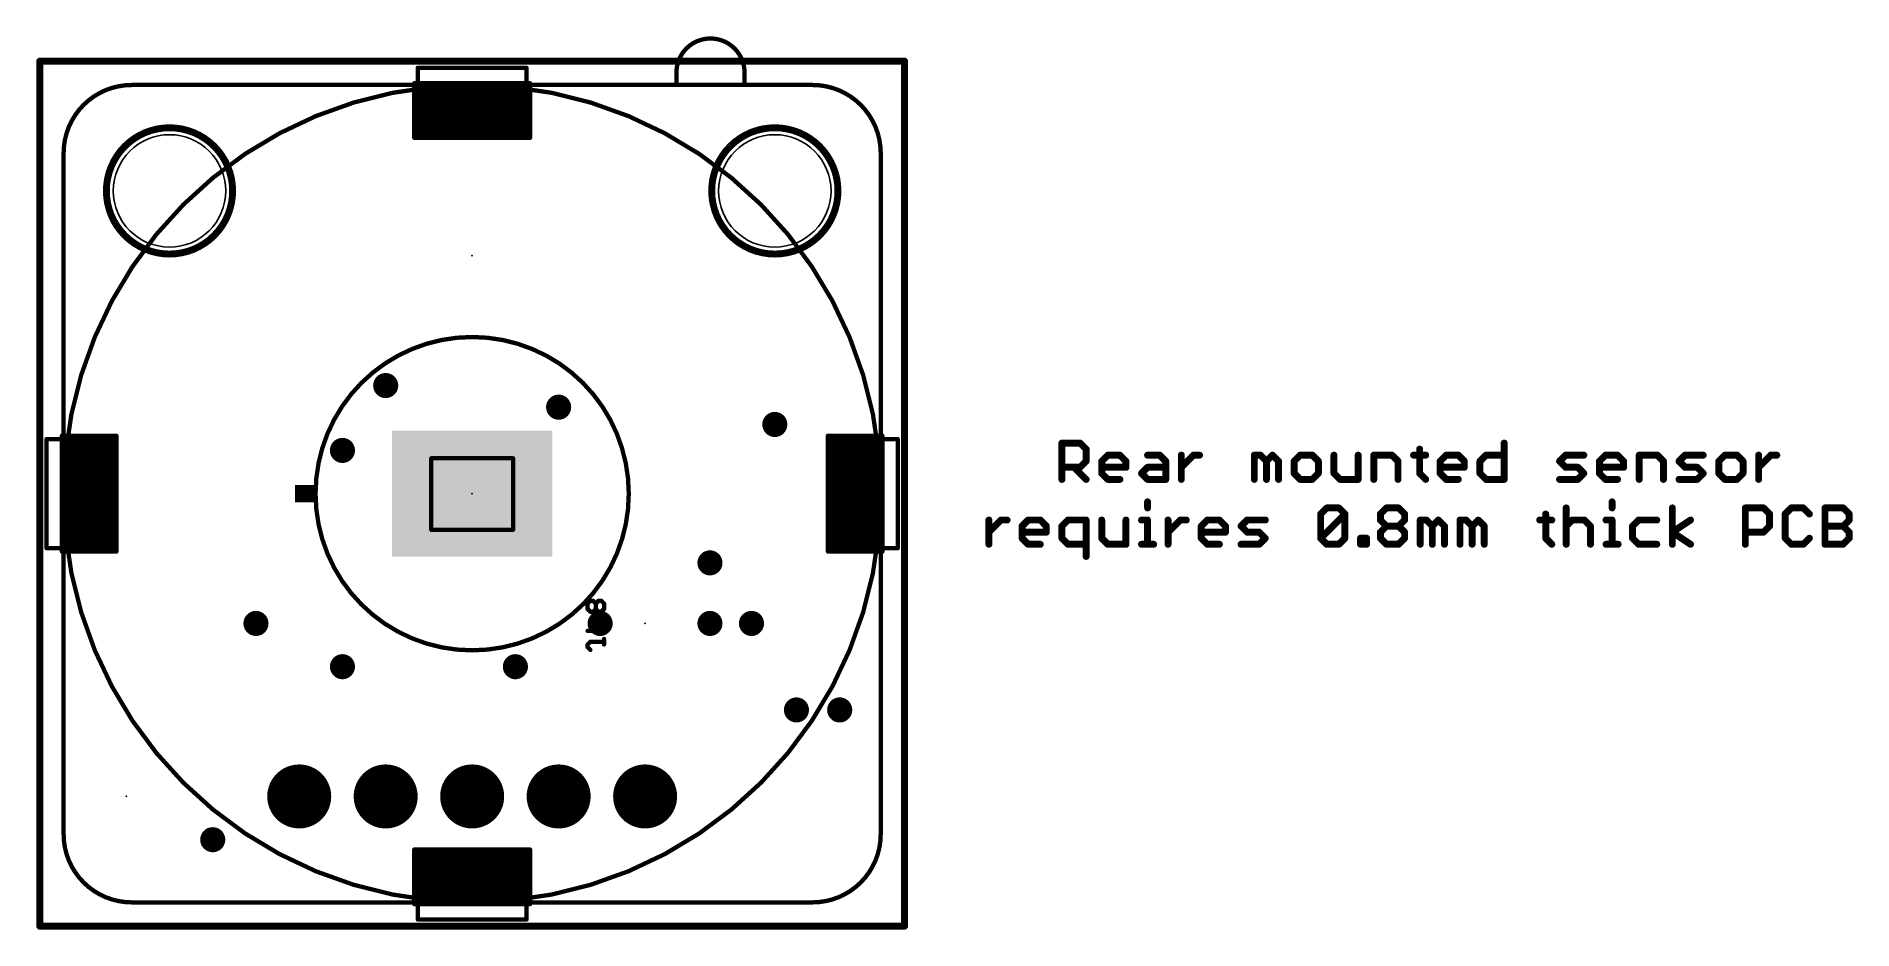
# Model space of a CAD drawing. Extents: x -0.1 to 53.2, y -0.1 to 26.1.
import ezdxf

# ---------------------------------------------------------------- set-up
doc = ezdxf.new("R2010")
doc.units = 0
for name, color, linetype in [('17', 82, 'CONTINUOUS'), ('18', 82, 'CONTINUOUS'), ('20', 7, 'CONTINUOUS'), ('24', 7, 'CONTINUOUS'), ('26', 253, 'CONTINUOUS'), ('42', 175, 'CONTINUOUS'), ('52', 253, 'CONTINUOUS')]:
    doc.layers.add(name, color=color, linetype=linetype)

# ---------------------------------------------------------------- blocks, each defined once
blk = doc.blocks.new('ROUNDP')
at = {"const_width": 0.5}
blk.add_lwpolyline([(0, -0.25, 1), (0, 0.25, 1), (0, -0.25)], format="xyb", dxfattribs=at)
blk = doc.blocks.new('RECT')
blk.add_solid([(-0.5, -0.5), (0.5, -0.5), (-0.5, 0.5), (0.5, 0.5)])
blk = doc.blocks.new('ROUNDV')
at = {"const_width": 0.5}
blk.add_lwpolyline([(0, -0.25, 1), (0, 0.25, 1), (0, -0.25)], format="xyb", dxfattribs=at)

msp = doc.modelspace()

# ---------------------------------------------------------------- linework, layer by layer
at = {"layer": '20'}
for points, const_width in [([(0, 0), (0, 25.4)], 0.2032), ([(0, 25.4), (25.4, 25.4)], 0.2032), ([(25.4, 25.4), (25.4, 0)], 0.2032), ([(14.4, 24.75), (11, 24.75)], 0.127), ([(11, 24.75), (11, 23.15)], 0.127), ([(14.4, 23.15), (14.4, 24.75)], 0.127), ([(14.4, 23.15), (11, 23.15)], 0.127), ([(0.65, 14.4), (0.65, 11)], 0.127), ([(2.25, 14.4), (0.65, 14.4)], 0.127), ([(2.25, 14.4), (2.25, 11)], 0.127), ([(23.15, 14.4), (23.15, 11)], 0.127), ([(24.75, 14.4), (23.15, 14.4)], 0.127), ([(24.75, 14.4), (24.75, 11)], 0.127), ([(30.0221, 13.1191), (30.0221, 14.1868)], 0.2032), ([(30.0221, 14.1868), (30.556, 14.1868)], 0.2032), ([(30.556, 14.1868), (30.7339, 14.0089)], 0.2032), ([(30.7339, 14.0089), (30.7339, 13.653)], 0.2032), ([(31.1915, 13.653), (31.3695, 13.8309)], 0.2032), ([(31.3695, 13.8309), (31.7254, 13.8309)], 0.2032), ([(31.7254, 13.8309), (31.9033, 13.653)], 0.2032), ([(32.5389, 13.8309), (32.8948, 13.8309)], 0.2032), ([(32.8948, 13.8309), (33.0727, 13.653)], 0.2032), ([(33.5303, 13.1191), (33.5303, 13.8309)], 0.2032), ([(33.5303, 13.475), (33.8862, 13.8309)], 0.2032), ([(33.8862, 13.8309), (34.0642, 13.8309)], 0.2032), ([(35.6742, 13.1191), (35.6742, 13.8309)], 0.2032), ([(35.6742, 13.8309), (35.8521, 13.8309)], 0.2032), ([(35.8521, 13.8309), (36.0301, 13.653)], 0.2032), ([(36.0301, 13.653), (36.208, 13.8309)], 0.2032), ([(36.208, 13.8309), (36.386, 13.653)], 0.2032), ([(37.0215, 13.8309), (36.8436, 13.653)], 0.2032), ([(37.3774, 13.8309), (37.0215, 13.8309)], 0.2032), ([(37.5554, 13.653), (37.3774, 13.8309)], 0.2032), ([(38.013, 13.8309), (38.013, 13.2971)], 0.2032), ([(38.7248, 13.1191), (38.7248, 13.8309)], 0.2032), ([(39.1824, 13.1191), (39.1824, 13.8309)], 0.2032), ([(39.1824, 13.8309), (39.7162, 13.8309)], 0.2032), ([(39.7162, 13.8309), (39.8942, 13.653)], 0.2032), ([(40.3518, 13.8309), (40.7077, 13.8309)], 0.2032), ([(40.5297, 14.0089), (40.5297, 13.2971)], 0.2032), ([(41.1314, 13.653), (41.3093, 13.8309)], 0.2032), ([(41.3093, 13.8309), (41.6652, 13.8309)], 0.2032), ([(41.6652, 13.8309), (41.8432, 13.653)], 0.2032), ([(42.3008, 13.653), (42.4787, 13.8309)], 0.2032), ([(42.4787, 13.8309), (43.0126, 13.8309)], 0.2032), ([(43.0126, 14.1868), (43.0126, 13.1191)], 0.2032), ([(44.6396, 13.653), (44.8175, 13.8309)], 0.2032), ([(44.8175, 13.8309), (45.3514, 13.8309)], 0.2032), ([(45.809, 13.653), (45.9869, 13.8309)], 0.2032), ([(45.9869, 13.8309), (46.3428, 13.8309)], 0.2032), ([(46.3428, 13.8309), (46.5208, 13.653)], 0.2032), ([(46.9784, 13.1191), (46.9784, 13.8309)], 0.2032), ([(46.9784, 13.8309), (47.5122, 13.8309)], 0.2032), ([(47.5122, 13.8309), (47.6902, 13.653)], 0.2032), ([(48.1478, 13.653), (48.3257, 13.8309)], 0.2032), ([(48.3257, 13.8309), (48.8596, 13.8309)], 0.2032), ([(49.4951, 13.8309), (49.3172, 13.653)], 0.2032), ([(49.851, 13.8309), (49.4951, 13.8309)], 0.2032), ([(50.029, 13.653), (49.851, 13.8309)], 0.2032), ([(50.4866, 13.1191), (50.4866, 13.8309)], 0.2032), ([(50.4866, 13.475), (50.8425, 13.8309)], 0.2032), ([(50.8425, 13.8309), (51.0204, 13.8309)], 0.2032), ([(11.5, 13.738), (13.9, 13.738)], 0.127), ([(11.5, 11.638), (11.5, 13.738)], 0.127), ([(13.9, 13.738), (13.9, 11.638)], 0.127), ([(30.556, 13.475), (30.0221, 13.475)], 0.2032), ([(30.378, 13.475), (30.7339, 13.1191)], 0.2032), ([(30.7339, 13.653), (30.556, 13.475)], 0.2032), ([(31.1915, 13.2971), (31.1915, 13.653)], 0.2032), ([(31.9033, 13.475), (31.1915, 13.475)], 0.2032), ([(31.3695, 13.1191), (31.1915, 13.2971)], 0.2032), ([(31.9033, 13.653), (31.9033, 13.475)], 0.2032), ([(32.3609, 13.2971), (32.5389, 13.475)], 0.2032), ([(32.5389, 13.1191), (32.3609, 13.2971)], 0.2032), ([(32.5389, 13.475), (33.0727, 13.475)], 0.2032), ([(33.0727, 13.653), (33.0727, 13.1191)], 0.2032), ([(36.0301, 13.653), (36.0301, 13.1191)], 0.2032), ([(36.386, 13.653), (36.386, 13.1191)], 0.2032), ([(36.8436, 13.653), (36.8436, 13.2971)], 0.2032), ([(36.8436, 13.2971), (37.0215, 13.1191)], 0.2032), ([(37.3774, 13.1191), (37.5554, 13.2971)], 0.2032), ([(37.5554, 13.2971), (37.5554, 13.653)], 0.2032), ([(38.013, 13.2971), (38.1909, 13.1191)], 0.2032), ([(39.8942, 13.653), (39.8942, 13.1191)], 0.2032), ([(40.5297, 13.2971), (40.7077, 13.1191)], 0.2032), ([(41.1314, 13.2971), (41.1314, 13.653)], 0.2032), ([(41.8432, 13.475), (41.1314, 13.475)], 0.2032), ([(41.3093, 13.1191), (41.1314, 13.2971)], 0.2032), ([(41.8432, 13.653), (41.8432, 13.475)], 0.2032), ([(42.3008, 13.2971), (42.3008, 13.653)], 0.2032), ([(42.4787, 13.1191), (42.3008, 13.2971)], 0.2032), ([(44.8175, 13.475), (44.6396, 13.653)], 0.2032), ([(45.1734, 13.475), (44.8175, 13.475)], 0.2032), ([(45.3514, 13.2971), (45.1734, 13.475)], 0.2032), ([(45.1734, 13.1191), (45.3514, 13.2971)], 0.2032), ([(45.809, 13.2971), (45.809, 13.653)], 0.2032), ([(46.5208, 13.475), (45.809, 13.475)], 0.2032), ([(45.9869, 13.1191), (45.809, 13.2971)], 0.2032), ([(46.5208, 13.653), (46.5208, 13.475)], 0.2032), ([(47.6902, 13.653), (47.6902, 13.1191)], 0.2032), ([(48.3257, 13.475), (48.1478, 13.653)], 0.2032), ([(48.6816, 13.475), (48.3257, 13.475)], 0.2032), ([(48.8596, 13.2971), (48.6816, 13.475)], 0.2032), ([(48.6816, 13.1191), (48.8596, 13.2971)], 0.2032), ([(49.3172, 13.653), (49.3172, 13.2971)], 0.2032), ([(49.3172, 13.2971), (49.4951, 13.1191)], 0.2032), ([(49.851, 13.1191), (50.029, 13.2971)], 0.2032), ([(50.029, 13.2971), (50.029, 13.653)], 0.2032), ([(31.7254, 13.1191), (31.3695, 13.1191)], 0.2032), ([(33.0727, 13.1191), (32.5389, 13.1191)], 0.2032), ([(37.0215, 13.1191), (37.3774, 13.1191)], 0.2032), ([(38.1909, 13.1191), (38.7248, 13.1191)], 0.2032), ([(41.6652, 13.1191), (41.3093, 13.1191)], 0.2032), ([(43.0126, 13.1191), (42.4787, 13.1191)], 0.2032), ([(44.6396, 13.1191), (45.1734, 13.1191)], 0.2032), ([(46.3428, 13.1191), (45.9869, 13.1191)], 0.2032), ([(48.1478, 13.1191), (48.6816, 13.1191)], 0.2032), ([(49.4951, 13.1191), (49.851, 13.1191)], 0.2032), ([(32.5388, 12.4598), (32.5388, 12.2818)], 0.2032), ([(37.6232, 12.1039), (37.8011, 12.2818)], 0.2032), ([(37.8011, 12.2818), (38.157, 12.2818)], 0.2032), ([(38.157, 12.2818), (38.335, 12.1039)], 0.2032), ([(39.3773, 12.1039), (39.5552, 12.2818)], 0.2032), ([(39.5552, 12.2818), (39.9111, 12.2818)], 0.2032), ([(39.9111, 12.2818), (40.0891, 12.1039)], 0.2032), ([(44.8345, 12.2818), (44.8345, 11.2141)], 0.2032), ([(46.1818, 12.4598), (46.1818, 12.2818)], 0.2032), ([(47.9528, 11.2141), (47.9528, 12.2818)], 0.2032), ([(50.0967, 11.2141), (50.0967, 12.2818)], 0.2032), ([(50.0967, 12.2818), (50.6306, 12.2818)], 0.2032), ([(50.6306, 12.2818), (50.8085, 12.1039)], 0.2032), ([(51.4441, 12.2818), (51.2661, 12.1039)], 0.2032), ([(51.8, 12.2818), (51.4441, 12.2818)], 0.2032), ([(51.9779, 12.1039), (51.8, 12.2818)], 0.2032), ([(52.4355, 11.2141), (52.4355, 12.2818)], 0.2032), ([(52.4355, 12.2818), (52.9694, 12.2818)], 0.2032), ([(52.9694, 12.2818), (53.1473, 12.1039)], 0.2032), ([(27.8782, 11.2141), (27.8782, 11.9259)], 0.2032), ([(27.8782, 11.57), (28.2341, 11.9259)], 0.2032), ([(28.2341, 11.9259), (28.4121, 11.9259)], 0.2032), ([(28.8527, 11.748), (29.0307, 11.9259)], 0.2032), ([(28.8527, 11.3921), (28.8527, 11.748)], 0.2032), ([(29.0307, 11.9259), (29.3866, 11.9259)], 0.2032), ([(29.3866, 11.9259), (29.5645, 11.748)], 0.2032), ([(29.5645, 11.748), (29.5645, 11.57)], 0.2032), ([(30.2001, 11.9259), (30.0221, 11.748)], 0.2032), ([(30.0221, 11.748), (30.0221, 11.3921)], 0.2032), ([(30.7339, 11.9259), (30.2001, 11.9259)], 0.2032), ([(30.7339, 10.8582), (30.7339, 11.9259)], 0.2032), ([(31.1915, 11.9259), (31.1915, 11.3921)], 0.2032), ([(31.9033, 11.2141), (31.9033, 11.9259)], 0.2032), ([(32.3609, 11.9259), (32.5388, 11.9259)], 0.2032), ([(32.5388, 11.9259), (32.5388, 11.2141)], 0.2032), ([(33.1405, 11.2141), (33.1405, 11.9259)], 0.2032), ([(33.1405, 11.57), (33.4964, 11.9259)], 0.2032), ([(33.4964, 11.9259), (33.6743, 11.9259)], 0.2032), ([(34.115, 11.748), (34.2929, 11.9259)], 0.2032), ([(34.115, 11.3921), (34.115, 11.748)], 0.2032), ([(34.2929, 11.9259), (34.6488, 11.9259)], 0.2032), ([(34.6488, 11.9259), (34.8268, 11.748)], 0.2032), ([(34.8268, 11.748), (34.8268, 11.57)], 0.2032), ([(35.2844, 11.748), (35.4623, 11.9259)], 0.2032), ([(35.4623, 11.57), (35.2844, 11.748)], 0.2032), ([(35.4623, 11.9259), (35.9962, 11.9259)], 0.2032), ([(37.6232, 11.3921), (37.6232, 12.1039)], 0.2032), ([(37.6232, 11.3921), (38.335, 12.1039)], 0.2032), ([(38.335, 12.1039), (38.335, 11.3921)], 0.2032), ([(39.3773, 11.9259), (39.3773, 12.1039)], 0.2032), ([(39.5552, 11.748), (39.3773, 11.9259)], 0.2032), ([(39.3773, 11.57), (39.5552, 11.748)], 0.2032), ([(39.5552, 11.748), (39.9111, 11.748)], 0.2032), ([(40.0891, 11.9259), (39.9111, 11.748)], 0.2032), ([(39.9111, 11.748), (40.0891, 11.57)], 0.2032), ([(40.0891, 12.1039), (40.0891, 11.9259)], 0.2032), ([(40.5467, 11.2141), (40.5467, 11.9259)], 0.2032), ([(40.5467, 11.9259), (40.7246, 11.9259)], 0.2032), ([(40.7246, 11.9259), (40.9026, 11.748)], 0.2032), ([(40.9026, 11.748), (41.0805, 11.9259)], 0.2032), ([(40.9026, 11.748), (40.9026, 11.2141)], 0.2032), ([(41.0805, 11.9259), (41.2585, 11.748)], 0.2032), ([(41.2585, 11.748), (41.2585, 11.2141)], 0.2032), ([(41.7161, 11.2141), (41.7161, 11.9259)], 0.2032), ([(41.7161, 11.9259), (41.894, 11.9259)], 0.2032), ([(41.894, 11.9259), (42.072, 11.748)], 0.2032), ([(42.072, 11.748), (42.2499, 11.9259)], 0.2032), ([(42.072, 11.748), (42.072, 11.2141)], 0.2032), ([(42.2499, 11.9259), (42.4279, 11.748)], 0.2032), ([(42.4279, 11.748), (42.4279, 11.2141)], 0.2032), ([(44.0549, 11.9259), (44.4108, 11.9259)], 0.2032), ([(44.2328, 12.1039), (44.2328, 11.3921)], 0.2032), ([(44.8345, 11.748), (45.0124, 11.9259)], 0.2032), ([(45.0124, 11.9259), (45.3683, 11.9259)], 0.2032), ([(45.3683, 11.9259), (45.5463, 11.748)], 0.2032), ([(45.5463, 11.748), (45.5463, 11.2141)], 0.2032), ([(46.0039, 11.9259), (46.1818, 11.9259)], 0.2032), ([(46.1818, 11.9259), (46.1818, 11.2141)], 0.2032), ([(46.9614, 11.9259), (46.7835, 11.748)], 0.2032), ([(46.7835, 11.748), (46.7835, 11.3921)], 0.2032), ([(47.4953, 11.9259), (46.9614, 11.9259)], 0.2032), ([(47.9528, 11.57), (48.4867, 11.9259)], 0.2032), ([(50.8085, 11.748), (50.6306, 11.57)], 0.2032), ([(50.8085, 12.1039), (50.8085, 11.748)], 0.2032), ([(51.2661, 12.1039), (51.2661, 11.3921)], 0.2032), ([(52.4355, 11.748), (52.9694, 11.748)], 0.2032), ([(53.1473, 11.9259), (52.9694, 11.748)], 0.2032), ([(52.9694, 11.748), (53.1473, 11.57)], 0.2032), ([(53.1473, 12.1039), (53.1473, 11.9259)], 0.2032), ([(13.9, 11.638), (11.5, 11.638)], 0.127), ([(29.5645, 11.57), (28.8527, 11.57)], 0.2032), ([(29.0307, 11.2141), (28.8527, 11.3921)], 0.2032), ([(29.3866, 11.2141), (29.0307, 11.2141)], 0.2032), ([(30.0221, 11.3921), (30.2001, 11.2141)], 0.2032), ([(30.2001, 11.2141), (30.7339, 11.2141)], 0.2032), ([(31.1915, 11.3921), (31.3694, 11.2141)], 0.2032), ([(31.3694, 11.2141), (31.9033, 11.2141)], 0.2032), ([(32.3609, 11.2141), (32.7168, 11.2141)], 0.2032), ([(34.8268, 11.57), (34.115, 11.57)], 0.2032), ([(34.2929, 11.2141), (34.115, 11.3921)], 0.2032), ([(34.6488, 11.2141), (34.2929, 11.2141)], 0.2032), ([(35.2844, 11.2141), (35.8182, 11.2141)], 0.2032), ([(35.8182, 11.57), (35.4623, 11.57)], 0.2032), ([(35.9962, 11.3921), (35.8182, 11.57)], 0.2032), ([(35.8182, 11.2141), (35.9962, 11.3921)], 0.2032), ([(37.8011, 11.2141), (37.6232, 11.3921)], 0.2032), ([(38.157, 11.2141), (37.8011, 11.2141)], 0.2032), ([(38.335, 11.3921), (38.157, 11.2141)], 0.2032), ([(38.7926, 11.2141), (38.7926, 11.3921)], 0.2032), ([(38.7926, 11.3921), (38.9705, 11.3921)], 0.2032), ([(38.9705, 11.2141), (38.7926, 11.2141)], 0.2032), ([(38.9705, 11.3921), (38.9705, 11.2141)], 0.2032), ([(39.3773, 11.3921), (39.3773, 11.57)], 0.2032), ([(39.5552, 11.2141), (39.3773, 11.3921)], 0.2032), ([(39.9111, 11.2141), (39.5552, 11.2141)], 0.2032), ([(40.0891, 11.3921), (39.9111, 11.2141)], 0.2032), ([(40.0891, 11.57), (40.0891, 11.3921)], 0.2032), ([(44.2328, 11.3921), (44.4108, 11.2141)], 0.2032), ([(46.0039, 11.2141), (46.3598, 11.2141)], 0.2032), ([(46.7835, 11.3921), (46.9614, 11.2141)], 0.2032), ([(46.9614, 11.2141), (47.4953, 11.2141)], 0.2032), ([(48.4867, 11.2141), (47.9528, 11.57)], 0.2032), ([(50.6306, 11.57), (50.0967, 11.57)], 0.2032), ([(51.2661, 11.3921), (51.4441, 11.2141)], 0.2032), ([(51.4441, 11.2141), (51.8, 11.2141)], 0.2032), ([(51.8, 11.2141), (51.9779, 11.3921)], 0.2032), ([(52.9694, 11.2141), (52.4355, 11.2141)], 0.2032), ([(53.1473, 11.3921), (52.9694, 11.2141)], 0.2032), ([(53.1473, 11.57), (53.1473, 11.3921)], 0.2032), ([(0.65, 11), (2.25, 11)], 0.127), ([(23.15, 11), (24.75, 11)], 0.127), ([(14.4, 2.25), (11, 2.25)], 0.127), ([(11, 2.25), (11, 0.65)], 0.127), ([(14.4, 0.65), (14.4, 2.25)], 0.127), ([(14.4, 0.65), (11, 0.65)], 0.127), ([(25.4, 0), (0, 0)], 0.2032)]:
    msp.add_lwpolyline(points, dxfattribs=dict(at, const_width=const_width))
for points, const_width in [([(0.0508, 25.4, 1), (-0.0508, 25.4)], 0.1016), ([(0, 25.4508, 1), (0, 25.3492)], 0.1016), ([(25.4508, 25.4, 1), (25.3492, 25.4)], 0.1016), ([(25.4, 25.3492, 1), (25.4, 25.4508)], 0.1016), ([(11.0318, 24.75, 1), (10.9682, 24.75)], 0.0635), ([(11, 24.7817, 1), (11, 24.7183)], 0.0635), ([(14.4318, 24.75, 1), (14.3682, 24.75)], 0.0635), ([(14.4, 24.7183, 1), (14.4, 24.7817)], 0.0635), ([(10.9682, 23.15, 1), (11.0318, 23.15)], 0.0635), ([(11, 23.1818, 1), (11, 23.1183)], 0.0635), ([(14.3682, 23.15, 1), (14.4318, 23.15)], 0.0635), ([(14.4, 23.1183, 1), (14.4, 23.1818)], 0.0635), ([(0.6818, 14.4, 1), (0.6182, 14.4)], 0.0635), ([(0.65, 14.4318, 1), (0.65, 14.3682)], 0.0635), ([(2.2818, 14.4, 1), (2.2182, 14.4)], 0.0635), ([(2.25, 14.3682, 1), (2.25, 14.4318)], 0.0635), ([(23.15, 14.4318, 1), (23.15, 14.3682)], 0.0635), ([(23.1818, 14.4, 1), (23.1183, 14.4)], 0.0635), ([(24.7817, 14.4, 1), (24.7183, 14.4)], 0.0635), ([(24.75, 14.3682, 1), (24.75, 14.4318)], 0.0635), ([(30.0729, 14.1868, 1), (29.9713, 14.1868)], 0.1016), ([(30.0221, 14.2376, 1), (30.0221, 14.136)], 0.1016), ([(30.5919, 14.2227, 1), (30.52, 14.1509)], 0.1016), ([(30.556, 14.136, 1), (30.556, 14.2376)], 0.1016), ([(30.7847, 14.0089, 1), (30.6831, 14.0089)], 0.1016), ([(30.698, 13.9729, 1), (30.7698, 14.0448)], 0.1016), ([(31.3695, 13.8817, 1), (31.3695, 13.7801)], 0.1016), ([(31.4054, 13.795, 1), (31.3335, 13.8668)], 0.1016), ([(31.7613, 13.8668, 1), (31.6894, 13.795)], 0.1016), ([(31.7254, 13.7801, 1), (31.7254, 13.8817)], 0.1016), ([(32.5389, 13.8817, 1), (32.5389, 13.7801)], 0.1016), ([(32.9307, 13.8668, 1), (32.8588, 13.795)], 0.1016), ([(32.8948, 13.7801, 1), (32.8948, 13.8817)], 0.1016), ([(33.5811, 13.8309, 1), (33.4795, 13.8309)], 0.1016), ([(33.8862, 13.8817, 1), (33.8862, 13.7801)], 0.1016), ([(33.9221, 13.795, 1), (33.8503, 13.8668)], 0.1016), ([(34.0642, 13.7801, 1), (34.0642, 13.8817)], 0.1016), ([(35.725, 13.8309, 1), (35.6234, 13.8309)], 0.1016), ([(35.6742, 13.8817, 1), (35.6742, 13.7801)], 0.1016), ([(35.8881, 13.8668, 1), (35.8162, 13.795)], 0.1016), ([(35.8521, 13.7801, 1), (35.8521, 13.8817)], 0.1016), ([(36.244, 13.8668, 1), (36.1721, 13.795)], 0.1016), ([(36.244, 13.795, 1), (36.1721, 13.8668)], 0.1016), ([(37.0215, 13.8817, 1), (37.0215, 13.7801)], 0.1016), ([(37.0575, 13.795, 1), (36.9856, 13.8668)], 0.1016), ([(37.4134, 13.8668, 1), (37.3415, 13.795)], 0.1016), ([(37.3774, 13.7801, 1), (37.3774, 13.8817)], 0.1016), ([(38.0638, 13.8309, 1), (37.9622, 13.8309)], 0.1016), ([(38.7756, 13.8309, 1), (38.674, 13.8309)], 0.1016), ([(39.2332, 13.8309, 1), (39.1316, 13.8309)], 0.1016), ([(39.1824, 13.8817, 1), (39.1824, 13.7801)], 0.1016), ([(39.7522, 13.8668, 1), (39.6803, 13.795)], 0.1016), ([(39.7162, 13.7801, 1), (39.7162, 13.8817)], 0.1016), ([(40.3518, 13.8817, 1), (40.3518, 13.7801)], 0.1016), ([(40.5805, 14.0089, 1), (40.4789, 14.0089)], 0.1016), ([(40.7077, 13.7801, 1), (40.7077, 13.8817)], 0.1016), ([(41.3093, 13.8817, 1), (41.3093, 13.7801)], 0.1016), ([(41.3452, 13.795, 1), (41.2734, 13.8668)], 0.1016), ([(41.7012, 13.8668, 1), (41.6293, 13.795)], 0.1016), ([(41.6652, 13.7801, 1), (41.6652, 13.8817)], 0.1016), ([(42.4787, 13.8817, 1), (42.4787, 13.7801)], 0.1016), ([(42.5146, 13.795, 1), (42.4428, 13.8668)], 0.1016), ([(43.0634, 14.1868, 1), (42.9618, 14.1868)], 0.1016), ([(43.0126, 13.7801, 1), (43.0126, 13.8817)], 0.1016), ([(44.8175, 13.8817, 1), (44.8175, 13.7801)], 0.1016), ([(44.8534, 13.795, 1), (44.7816, 13.8668)], 0.1016), ([(45.3514, 13.7801, 1), (45.3514, 13.8817)], 0.1016), ([(45.9869, 13.8817, 1), (45.9869, 13.7801)], 0.1016), ([(46.0228, 13.795, 1), (45.951, 13.8668)], 0.1016), ([(46.3787, 13.8668, 1), (46.3069, 13.795)], 0.1016), ([(46.3428, 13.7801, 1), (46.3428, 13.8817)], 0.1016), ([(47.0292, 13.8309, 1), (46.9276, 13.8309)], 0.1016), ([(46.9784, 13.8817, 1), (46.9784, 13.7801)], 0.1016), ([(47.5481, 13.8668, 1), (47.4763, 13.795)], 0.1016), ([(47.5122, 13.7801, 1), (47.5122, 13.8817)], 0.1016), ([(48.3257, 13.8817, 1), (48.3257, 13.7801)], 0.1016), ([(48.3616, 13.795, 1), (48.2898, 13.8668)], 0.1016), ([(48.8596, 13.7801, 1), (48.8596, 13.8817)], 0.1016), ([(49.4951, 13.8817, 1), (49.4951, 13.7801)], 0.1016), ([(49.531, 13.795, 1), (49.4592, 13.8668)], 0.1016), ([(49.8869, 13.8668, 1), (49.8151, 13.795)], 0.1016), ([(49.851, 13.7801, 1), (49.851, 13.8817)], 0.1016), ([(50.5374, 13.8309, 1), (50.4357, 13.8309)], 0.1016), ([(50.8425, 13.8817, 1), (50.8425, 13.7801)], 0.1016), ([(50.8784, 13.795, 1), (50.8065, 13.8668)], 0.1016), ([(51.0204, 13.7801, 1), (51.0204, 13.8817)], 0.1016), ([(11.5318, 13.738, 1), (11.4682, 13.738)], 0.0635), ([(11.5, 13.7698, 1), (11.5, 13.7063)], 0.0635), ([(13.9318, 13.738, 1), (13.8682, 13.738)], 0.0635), ([(13.9, 13.7063, 1), (13.9, 13.7698)], 0.0635), ([(30.0221, 13.5258, 1), (30.0221, 13.4242)], 0.1016), ([(30.4139, 13.5109, 1), (30.3421, 13.4391)], 0.1016), ([(30.52, 13.5109, 1), (30.5919, 13.4391)], 0.1016), ([(30.556, 13.4242, 1), (30.556, 13.5258)], 0.1016), ([(30.6831, 13.653, 1), (30.7847, 13.653)], 0.1016), ([(30.7698, 13.617, 1), (30.698, 13.6889)], 0.1016), ([(31.2423, 13.653, 1), (31.1407, 13.653)], 0.1016), ([(31.1556, 13.6889, 1), (31.2274, 13.617)], 0.1016), ([(31.1915, 13.5258, 1), (31.1915, 13.4242)], 0.1016), ([(31.2274, 13.333, 1), (31.1556, 13.2611)], 0.1016), ([(31.1407, 13.2971, 1), (31.2423, 13.2971)], 0.1016), ([(31.9541, 13.653, 1), (31.8525, 13.653)], 0.1016), ([(31.8525, 13.475, 1), (31.9541, 13.475)], 0.1016), ([(31.8674, 13.617, 1), (31.9392, 13.6889)], 0.1016), ([(31.9033, 13.4242, 1), (31.9033, 13.5258)], 0.1016), ([(32.3968, 13.333, 1), (32.325, 13.2611)], 0.1016), ([(32.325, 13.333, 1), (32.3968, 13.2611)], 0.1016), ([(32.5389, 13.5258, 1), (32.5389, 13.4242)], 0.1016), ([(32.5748, 13.4391, 1), (32.5029, 13.5109)], 0.1016), ([(33.1235, 13.653, 1), (33.0219, 13.653)], 0.1016), ([(33.0368, 13.617, 1), (33.1086, 13.6889)], 0.1016), ([(33.0727, 13.4242, 1), (33.0727, 13.5258)], 0.1016), ([(33.4944, 13.5109, 1), (33.5662, 13.4391)], 0.1016), ([(36.0809, 13.653, 1), (35.9793, 13.653)], 0.1016), ([(35.9942, 13.6889, 1), (36.066, 13.617)], 0.1016), ([(35.9942, 13.617, 1), (36.066, 13.6889)], 0.1016), ([(36.4368, 13.653, 1), (36.3352, 13.653)], 0.1016), ([(36.3501, 13.617, 1), (36.4219, 13.6889)], 0.1016), ([(36.8944, 13.653, 1), (36.7928, 13.653)], 0.1016), ([(36.8077, 13.6889, 1), (36.8795, 13.617)], 0.1016), ([(36.8795, 13.333, 1), (36.8077, 13.2611)], 0.1016), ([(36.7928, 13.2971, 1), (36.8944, 13.2971)], 0.1016), ([(37.6062, 13.653, 1), (37.5046, 13.653)], 0.1016), ([(37.5046, 13.2971, 1), (37.6062, 13.2971)], 0.1016), ([(37.5195, 13.617, 1), (37.5913, 13.6889)], 0.1016), ([(37.5913, 13.2611, 1), (37.5195, 13.333)], 0.1016), ([(38.0489, 13.333, 1), (37.9771, 13.2611)], 0.1016), ([(37.9622, 13.2971, 1), (38.0638, 13.2971)], 0.1016), ([(39.945, 13.653, 1), (39.8434, 13.653)], 0.1016), ([(39.8583, 13.617, 1), (39.9301, 13.6889)], 0.1016), ([(40.5656, 13.333, 1), (40.4938, 13.2611)], 0.1016), ([(40.4789, 13.2971, 1), (40.5805, 13.2971)], 0.1016), ([(41.1822, 13.653, 1), (41.0806, 13.653)], 0.1016), ([(41.0955, 13.6889, 1), (41.1673, 13.617)], 0.1016), ([(41.1314, 13.5258, 1), (41.1314, 13.4242)], 0.1016), ([(41.1673, 13.333, 1), (41.0955, 13.2611)], 0.1016), ([(41.0806, 13.2971, 1), (41.1822, 13.2971)], 0.1016), ([(41.894, 13.653, 1), (41.7924, 13.653)], 0.1016), ([(41.7924, 13.475, 1), (41.894, 13.475)], 0.1016), ([(41.8073, 13.617, 1), (41.8791, 13.6889)], 0.1016), ([(41.8432, 13.4242, 1), (41.8432, 13.5258)], 0.1016), ([(42.3516, 13.653, 1), (42.25, 13.653)], 0.1016), ([(42.2649, 13.6889, 1), (42.3367, 13.617)], 0.1016), ([(42.3367, 13.333, 1), (42.2649, 13.2611)], 0.1016), ([(42.25, 13.2971, 1), (42.3516, 13.2971)], 0.1016), ([(44.6755, 13.6889, 1), (44.6036, 13.617)], 0.1016), ([(44.6036, 13.6889, 1), (44.6755, 13.617)], 0.1016), ([(44.8175, 13.5258, 1), (44.8175, 13.4242)], 0.1016), ([(44.7816, 13.4391, 1), (44.8534, 13.5109)], 0.1016), ([(45.2093, 13.5109, 1), (45.1375, 13.4391)], 0.1016), ([(45.1734, 13.4242, 1), (45.1734, 13.5258)], 0.1016), ([(45.3873, 13.2611, 1), (45.3155, 13.333)], 0.1016), ([(45.3155, 13.2611, 1), (45.3873, 13.333)], 0.1016), ([(45.773, 13.6889, 1), (45.8449, 13.617)], 0.1016), ([(45.8449, 13.333, 1), (45.773, 13.2611)], 0.1016), ([(45.8598, 13.653, 1), (45.7582, 13.653)], 0.1016), ([(45.809, 13.5258, 1), (45.809, 13.4242)], 0.1016), ([(45.7582, 13.2971, 1), (45.8598, 13.2971)], 0.1016), ([(46.5716, 13.653, 1), (46.47, 13.653)], 0.1016), ([(46.47, 13.475, 1), (46.5716, 13.475)], 0.1016), ([(46.4848, 13.617, 1), (46.5567, 13.6889)], 0.1016), ([(46.5208, 13.4242, 1), (46.5208, 13.5258)], 0.1016), ([(47.741, 13.653, 1), (47.6394, 13.653)], 0.1016), ([(47.6542, 13.617, 1), (47.7261, 13.6889)], 0.1016), ([(48.1837, 13.6889, 1), (48.1118, 13.617)], 0.1016), ([(48.1118, 13.6889, 1), (48.1837, 13.617)], 0.1016), ([(48.3257, 13.5258, 1), (48.3257, 13.4242)], 0.1016), ([(48.2898, 13.4391, 1), (48.3616, 13.5109)], 0.1016), ([(48.7175, 13.5109, 1), (48.6457, 13.4391)], 0.1016), ([(48.6816, 13.4242, 1), (48.6816, 13.5258)], 0.1016), ([(48.8955, 13.2611, 1), (48.8236, 13.333)], 0.1016), ([(48.8236, 13.2611, 1), (48.8955, 13.333)], 0.1016), ([(49.2812, 13.6889, 1), (49.3531, 13.617)], 0.1016), ([(49.3531, 13.333, 1), (49.2812, 13.2611)], 0.1016), ([(49.368, 13.653, 1), (49.2664, 13.653)], 0.1016), ([(49.2664, 13.2971, 1), (49.368, 13.2971)], 0.1016), ([(50.0798, 13.653, 1), (49.9782, 13.653)], 0.1016), ([(49.9782, 13.2971, 1), (50.0798, 13.2971)], 0.1016), ([(49.993, 13.617, 1), (50.0649, 13.6889)], 0.1016), ([(50.0649, 13.2611, 1), (49.993, 13.333)], 0.1016), ([(50.4506, 13.5109, 1), (50.5225, 13.4391)], 0.1016), ([(29.9713, 13.1191, 1), (30.0729, 13.1191)], 0.1016), ([(30.698, 13.0832, 1), (30.7698, 13.155)], 0.1016), ([(31.3695, 13.1699, 1), (31.3695, 13.0683)], 0.1016), ([(31.3335, 13.0832, 1), (31.4054, 13.155)], 0.1016), ([(31.7254, 13.0683, 1), (31.7254, 13.1699)], 0.1016), ([(32.5389, 13.1699, 1), (32.5389, 13.0683)], 0.1016), ([(32.5029, 13.0832, 1), (32.5748, 13.155)], 0.1016), ([(33.0219, 13.1191, 1), (33.1235, 13.1191)], 0.1016), ([(33.0727, 13.0683, 1), (33.0727, 13.1699)], 0.1016), ([(33.4795, 13.1191, 1), (33.5811, 13.1191)], 0.1016), ([(35.6234, 13.1191, 1), (35.725, 13.1191)], 0.1016), ([(35.9793, 13.1191, 1), (36.0809, 13.1191)], 0.1016), ([(36.3352, 13.1191, 1), (36.4368, 13.1191)], 0.1016), ([(37.0215, 13.1699, 1), (37.0215, 13.0683)], 0.1016), ([(36.9856, 13.0832, 1), (37.0575, 13.155)], 0.1016), ([(37.3415, 13.155, 1), (37.4134, 13.0832)], 0.1016), ([(37.3774, 13.0683, 1), (37.3774, 13.1699)], 0.1016), ([(38.1909, 13.1699, 1), (38.1909, 13.0683)], 0.1016), ([(38.155, 13.0832, 1), (38.2269, 13.155)], 0.1016), ([(38.674, 13.1191, 1), (38.7756, 13.1191)], 0.1016), ([(38.7248, 13.0683, 1), (38.7248, 13.1699)], 0.1016), ([(39.1316, 13.1191, 1), (39.2332, 13.1191)], 0.1016), ([(39.8434, 13.1191, 1), (39.945, 13.1191)], 0.1016), ([(40.6718, 13.0832, 1), (40.7436, 13.155)], 0.1016), ([(41.3093, 13.1699, 1), (41.3093, 13.0683)], 0.1016), ([(41.2734, 13.0832, 1), (41.3452, 13.155)], 0.1016), ([(41.6652, 13.0683, 1), (41.6652, 13.1699)], 0.1016), ([(42.4787, 13.1699, 1), (42.4787, 13.0683)], 0.1016), ([(42.4428, 13.0832, 1), (42.5146, 13.155)], 0.1016), ([(42.9618, 13.1191, 1), (43.0634, 13.1191)], 0.1016), ([(43.0126, 13.0683, 1), (43.0126, 13.1699)], 0.1016), ([(44.6396, 13.1699, 1), (44.6396, 13.0683)], 0.1016), ([(45.1375, 13.155, 1), (45.2093, 13.0832)], 0.1016), ([(45.1734, 13.0683, 1), (45.1734, 13.1699)], 0.1016), ([(45.9869, 13.1699, 1), (45.9869, 13.0683)], 0.1016), ([(45.951, 13.0832, 1), (46.0228, 13.155)], 0.1016), ([(46.3428, 13.0683, 1), (46.3428, 13.1699)], 0.1016), ([(46.9276, 13.1191, 1), (47.0292, 13.1191)], 0.1016), ([(47.6394, 13.1191, 1), (47.741, 13.1191)], 0.1016), ([(48.1478, 13.1699, 1), (48.1478, 13.0683)], 0.1016), ([(48.6457, 13.155, 1), (48.7175, 13.0832)], 0.1016), ([(48.6816, 13.0683, 1), (48.6816, 13.1699)], 0.1016), ([(49.4951, 13.1699, 1), (49.4951, 13.0683)], 0.1016), ([(49.4592, 13.0832, 1), (49.531, 13.155)], 0.1016), ([(49.8151, 13.155, 1), (49.8869, 13.0832)], 0.1016), ([(49.851, 13.0683, 1), (49.851, 13.1699)], 0.1016), ([(50.4357, 13.1191, 1), (50.5374, 13.1191)], 0.1016), ([(32.5896, 12.4598, 1), (32.488, 12.4598)], 0.1016), ([(32.488, 12.2818, 1), (32.5896, 12.2818)], 0.1016), ([(37.8011, 12.3326, 1), (37.8011, 12.231)], 0.1016), ([(37.837, 12.2459, 1), (37.7652, 12.3177)], 0.1016), ([(38.193, 12.3177, 1), (38.1211, 12.2459)], 0.1016), ([(38.157, 12.231, 1), (38.157, 12.3326)], 0.1016), ([(39.5552, 12.3326, 1), (39.5552, 12.231)], 0.1016), ([(39.5911, 12.2459, 1), (39.5193, 12.3177)], 0.1016), ([(39.947, 12.3177, 1), (39.8752, 12.2459)], 0.1016), ([(39.9111, 12.231, 1), (39.9111, 12.3326)], 0.1016), ([(44.8853, 12.2818, 1), (44.7837, 12.2818)], 0.1016), ([(46.2326, 12.4598, 1), (46.131, 12.4598)], 0.1016), ([(46.131, 12.2818, 1), (46.2326, 12.2818)], 0.1016), ([(48.0036, 12.2818, 1), (47.902, 12.2818)], 0.1016), ([(50.1475, 12.2818, 1), (50.0459, 12.2818)], 0.1016), ([(50.0967, 12.3326, 1), (50.0967, 12.231)], 0.1016), ([(50.6665, 12.3177, 1), (50.5947, 12.2459)], 0.1016), ([(50.6306, 12.231, 1), (50.6306, 12.3326)], 0.1016), ([(51.4441, 12.3326, 1), (51.4441, 12.231)], 0.1016), ([(51.48, 12.2459, 1), (51.4082, 12.3177)], 0.1016), ([(51.8359, 12.3177, 1), (51.7641, 12.2459)], 0.1016), ([(51.8, 12.231, 1), (51.8, 12.3326)], 0.1016), ([(52.4863, 12.2818, 1), (52.3847, 12.2818)], 0.1016), ([(52.4355, 12.3326, 1), (52.4355, 12.231)], 0.1016), ([(53.0053, 12.3177, 1), (52.9335, 12.2459)], 0.1016), ([(52.9694, 12.231, 1), (52.9694, 12.3326)], 0.1016), ([(27.929, 11.9259, 1), (27.8274, 11.9259)], 0.1016), ([(28.2341, 11.9767, 1), (28.2341, 11.8751)], 0.1016), ([(28.27, 11.89, 1), (28.1982, 11.9618)], 0.1016), ([(28.4121, 11.8751, 1), (28.4121, 11.9767)], 0.1016), ([(28.9035, 11.748, 1), (28.8019, 11.748)], 0.1016), ([(28.8168, 11.7839, 1), (28.8886, 11.712)], 0.1016), ([(29.0307, 11.9767, 1), (29.0307, 11.8751)], 0.1016), ([(29.0666, 11.89, 1), (28.9947, 11.9618)], 0.1016), ([(29.4225, 11.9618, 1), (29.3506, 11.89)], 0.1016), ([(29.3866, 11.8751, 1), (29.3866, 11.9767)], 0.1016), ([(29.6153, 11.748, 1), (29.5137, 11.748)], 0.1016), ([(29.5286, 11.712, 1), (29.6004, 11.7839)], 0.1016), ([(30.0729, 11.748, 1), (29.9713, 11.748)], 0.1016), ([(29.9862, 11.7839, 1), (30.058, 11.712)], 0.1016), ([(30.2001, 11.9767, 1), (30.2001, 11.8751)], 0.1016), ([(30.236, 11.89, 1), (30.1641, 11.9618)], 0.1016), ([(30.7847, 11.9259, 1), (30.6831, 11.9259)], 0.1016), ([(30.7339, 11.8751, 1), (30.7339, 11.9767)], 0.1016), ([(31.2423, 11.9259, 1), (31.1407, 11.9259)], 0.1016), ([(31.9541, 11.9259, 1), (31.8525, 11.9259)], 0.1016), ([(32.3609, 11.9767, 1), (32.3609, 11.8751)], 0.1016), ([(32.5896, 11.9259, 1), (32.488, 11.9259)], 0.1016), ([(32.5388, 11.8751, 1), (32.5388, 11.9767)], 0.1016), ([(33.1913, 11.9259, 1), (33.0897, 11.9259)], 0.1016), ([(33.4964, 11.9767, 1), (33.4964, 11.8751)], 0.1016), ([(33.5323, 11.89, 1), (33.4605, 11.9618)], 0.1016), ([(33.6743, 11.8751, 1), (33.6743, 11.9767)], 0.1016), ([(34.1658, 11.748, 1), (34.0642, 11.748)], 0.1016), ([(34.0791, 11.7839, 1), (34.1509, 11.712)], 0.1016), ([(34.2929, 11.9767, 1), (34.2929, 11.8751)], 0.1016), ([(34.3289, 11.89, 1), (34.257, 11.9618)], 0.1016), ([(34.6848, 11.9618, 1), (34.6129, 11.89)], 0.1016), ([(34.6488, 11.8751, 1), (34.6488, 11.9767)], 0.1016), ([(34.8776, 11.748, 1), (34.776, 11.748)], 0.1016), ([(34.7909, 11.712, 1), (34.8627, 11.7839)], 0.1016), ([(35.3203, 11.7839, 1), (35.2485, 11.712)], 0.1016), ([(35.2485, 11.7839, 1), (35.3203, 11.712)], 0.1016), ([(35.4623, 11.9767, 1), (35.4623, 11.8751)], 0.1016), ([(35.4983, 11.89, 1), (35.4264, 11.9618)], 0.1016), ([(35.9962, 11.8751, 1), (35.9962, 11.9767)], 0.1016), ([(37.674, 12.1039, 1), (37.5724, 12.1039)], 0.1016), ([(37.5873, 12.1398, 1), (37.6591, 12.0679)], 0.1016), ([(38.3858, 12.1039, 1), (38.2842, 12.1039)], 0.1016), ([(38.3709, 12.0679, 1), (38.2991, 12.1398)], 0.1016), ([(38.2991, 12.0679, 1), (38.3709, 12.1398)], 0.1016), ([(39.4281, 12.1039, 1), (39.3265, 12.1039)], 0.1016), ([(39.3414, 12.1398, 1), (39.4132, 12.0679)], 0.1016), ([(39.4132, 11.9618, 1), (39.3414, 11.89)], 0.1016), ([(39.3265, 11.9259, 1), (39.4281, 11.9259)], 0.1016), ([(39.5552, 11.7988, 1), (39.5552, 11.6972)], 0.1016), ([(39.5911, 11.712, 1), (39.5193, 11.7839)], 0.1016), ([(39.5193, 11.712, 1), (39.5911, 11.7839)], 0.1016), ([(39.947, 11.7839, 1), (39.8752, 11.712)], 0.1016), ([(39.8752, 11.7839, 1), (39.947, 11.712)], 0.1016), ([(39.9111, 11.6972, 1), (39.9111, 11.7988)], 0.1016), ([(40.1399, 12.1039, 1), (40.0383, 12.1039)], 0.1016), ([(40.0383, 11.9259, 1), (40.1399, 11.9259)], 0.1016), ([(40.0532, 12.0679, 1), (40.125, 12.1398)], 0.1016), ([(40.125, 11.89, 1), (40.0532, 11.9618)], 0.1016), ([(40.5975, 11.9259, 1), (40.4959, 11.9259)], 0.1016), ([(40.5467, 11.9767, 1), (40.5467, 11.8751)], 0.1016), ([(40.7605, 11.9618, 1), (40.6887, 11.89)], 0.1016), ([(40.7246, 11.8751, 1), (40.7246, 11.9767)], 0.1016), ([(40.9534, 11.748, 1), (40.8518, 11.748)], 0.1016), ([(40.8667, 11.7839, 1), (40.9385, 11.712)], 0.1016), ([(40.8667, 11.712, 1), (40.9385, 11.7839)], 0.1016), ([(41.1164, 11.9618, 1), (41.0446, 11.89)], 0.1016), ([(41.1164, 11.89, 1), (41.0446, 11.9618)], 0.1016), ([(41.3093, 11.748, 1), (41.2077, 11.748)], 0.1016), ([(41.2226, 11.712, 1), (41.2944, 11.7839)], 0.1016), ([(41.7669, 11.9259, 1), (41.6653, 11.9259)], 0.1016), ([(41.7161, 11.9767, 1), (41.7161, 11.8751)], 0.1016), ([(41.9299, 11.9618, 1), (41.8581, 11.89)], 0.1016), ([(41.894, 11.8751, 1), (41.894, 11.9767)], 0.1016), ([(42.036, 11.7839, 1), (42.1079, 11.712)], 0.1016), ([(42.1228, 11.748, 1), (42.0212, 11.748)], 0.1016), ([(42.036, 11.712, 1), (42.1079, 11.7839)], 0.1016), ([(42.2858, 11.9618, 1), (42.214, 11.89)], 0.1016), ([(42.2858, 11.89, 1), (42.214, 11.9618)], 0.1016), ([(42.4787, 11.748, 1), (42.3771, 11.748)], 0.1016), ([(42.392, 11.712, 1), (42.4638, 11.7839)], 0.1016), ([(44.0549, 11.9767, 1), (44.0549, 11.8751)], 0.1016), ([(44.2836, 12.1039, 1), (44.182, 12.1039)], 0.1016), ([(44.4108, 11.8751, 1), (44.4108, 11.9767)], 0.1016), ([(44.7985, 11.7839, 1), (44.8704, 11.712)], 0.1016), ([(45.0124, 11.9767, 1), (45.0124, 11.8751)], 0.1016), ([(45.0483, 11.89, 1), (44.9765, 11.9618)], 0.1016), ([(45.4042, 11.9618, 1), (45.3324, 11.89)], 0.1016), ([(45.3683, 11.8751, 1), (45.3683, 11.9767)], 0.1016), ([(45.5971, 11.748, 1), (45.4955, 11.748)], 0.1016), ([(45.5103, 11.712, 1), (45.5822, 11.7839)], 0.1016), ([(46.0039, 11.9767, 1), (46.0039, 11.8751)], 0.1016), ([(46.2326, 11.9259, 1), (46.131, 11.9259)], 0.1016), ([(46.1818, 11.8751, 1), (46.1818, 11.9767)], 0.1016), ([(46.8343, 11.748, 1), (46.7326, 11.748)], 0.1016), ([(46.7475, 11.7839, 1), (46.8194, 11.712)], 0.1016), ([(46.9614, 11.9767, 1), (46.9614, 11.8751)], 0.1016), ([(46.9973, 11.89, 1), (46.9255, 11.9618)], 0.1016), ([(47.4953, 11.8751, 1), (47.4953, 11.9767)], 0.1016), ([(48.5149, 11.8836, 1), (48.4585, 11.9682)], 0.1016), ([(50.8593, 12.1039, 1), (50.7577, 12.1039)], 0.1016), ([(50.7577, 11.748, 1), (50.8593, 11.748)], 0.1016), ([(50.7726, 12.0679, 1), (50.8445, 12.1398)], 0.1016), ([(50.8445, 11.712, 1), (50.7726, 11.7839)], 0.1016), ([(51.3169, 12.1039, 1), (51.2153, 12.1039)], 0.1016), ([(51.2302, 12.1398, 1), (51.3021, 12.0679)], 0.1016), ([(51.942, 12.0679, 1), (52.0139, 12.1398)], 0.1016), ([(52.4355, 11.7988, 1), (52.4355, 11.6972)], 0.1016), ([(53.0053, 11.7839, 1), (52.9335, 11.712)], 0.1016), ([(52.9335, 11.7839, 1), (53.0053, 11.712)], 0.1016), ([(52.9694, 11.6972, 1), (52.9694, 11.7988)], 0.1016), ([(53.1981, 12.1039, 1), (53.0965, 12.1039)], 0.1016), ([(53.0965, 11.9259, 1), (53.1981, 11.9259)], 0.1016), ([(53.1114, 12.0679, 1), (53.1833, 12.1398)], 0.1016), ([(53.1833, 11.89, 1), (53.1114, 11.9618)], 0.1016), ([(11.5, 11.6698, 1), (11.5, 11.6062)], 0.0635), ([(11.4682, 11.638, 1), (11.5318, 11.638)], 0.0635), ([(13.8682, 11.638, 1), (13.9318, 11.638)], 0.0635), ([(13.9, 11.6062, 1), (13.9, 11.6698)], 0.0635), ([(27.8423, 11.6059, 1), (27.9141, 11.5341)], 0.1016), ([(27.8274, 11.2141, 1), (27.929, 11.2141)], 0.1016), ([(28.8527, 11.6208, 1), (28.8527, 11.5192)], 0.1016), ([(28.8886, 11.428, 1), (28.8168, 11.3561)], 0.1016), ([(28.8019, 11.3921, 1), (28.9035, 11.3921)], 0.1016), ([(29.0307, 11.2649, 1), (29.0307, 11.1633)], 0.1016), ([(28.9947, 11.1782, 1), (29.0666, 11.25)], 0.1016), ([(29.3866, 11.1633, 1), (29.3866, 11.2649)], 0.1016), ([(29.5137, 11.57, 1), (29.6153, 11.57)], 0.1016), ([(29.5645, 11.5192, 1), (29.5645, 11.6208)], 0.1016), ([(30.058, 11.428, 1), (29.9862, 11.3561)], 0.1016), ([(29.9713, 11.3921, 1), (30.0729, 11.3921)], 0.1016), ([(30.2001, 11.2649, 1), (30.2001, 11.1633)], 0.1016), ([(30.1641, 11.1782, 1), (30.236, 11.25)], 0.1016), ([(30.7339, 11.1633, 1), (30.7339, 11.2649)], 0.1016), ([(31.2274, 11.428, 1), (31.1556, 11.3561)], 0.1016), ([(31.1407, 11.3921, 1), (31.2423, 11.3921)], 0.1016), ([(31.3694, 11.2649, 1), (31.3694, 11.1633)], 0.1016), ([(31.3335, 11.1782, 1), (31.4054, 11.25)], 0.1016), ([(31.8525, 11.2141, 1), (31.9541, 11.2141)], 0.1016), ([(31.9033, 11.1633, 1), (31.9033, 11.2649)], 0.1016), ([(32.3609, 11.2649, 1), (32.3609, 11.1633)], 0.1016), ([(32.488, 11.2141, 1), (32.5896, 11.2141)], 0.1016), ([(32.7168, 11.1633, 1), (32.7168, 11.2649)], 0.1016), ([(33.1046, 11.6059, 1), (33.1764, 11.5341)], 0.1016), ([(33.0897, 11.2141, 1), (33.1913, 11.2141)], 0.1016), ([(34.115, 11.6208, 1), (34.115, 11.5192)], 0.1016), ([(34.1509, 11.428, 1), (34.0791, 11.3561)], 0.1016), ([(34.0642, 11.3921, 1), (34.1658, 11.3921)], 0.1016), ([(34.2929, 11.2649, 1), (34.2929, 11.1633)], 0.1016), ([(34.257, 11.1782, 1), (34.3289, 11.25)], 0.1016), ([(34.6488, 11.1633, 1), (34.6488, 11.2649)], 0.1016), ([(34.776, 11.57, 1), (34.8776, 11.57)], 0.1016), ([(34.8268, 11.5192, 1), (34.8268, 11.6208)], 0.1016), ([(35.2844, 11.2649, 1), (35.2844, 11.1633)], 0.1016), ([(35.4623, 11.6208, 1), (35.4623, 11.5192)], 0.1016), ([(35.4264, 11.5341, 1), (35.4983, 11.6059)], 0.1016), ([(35.8542, 11.6059, 1), (35.7823, 11.5341)], 0.1016), ([(35.7823, 11.25, 1), (35.8542, 11.1782)], 0.1016), ([(35.8182, 11.5192, 1), (35.8182, 11.6208)], 0.1016), ([(35.8182, 11.1633, 1), (35.8182, 11.2649)], 0.1016), ([(36.0321, 11.3561, 1), (35.9603, 11.428)], 0.1016), ([(35.9603, 11.3561, 1), (36.0321, 11.428)], 0.1016), ([(37.6591, 11.428, 1), (37.5873, 11.3561)], 0.1016), ([(37.5873, 11.428, 1), (37.6591, 11.3561)], 0.1016), ([(37.5724, 11.3921, 1), (37.674, 11.3921)], 0.1016), ([(37.8011, 11.2649, 1), (37.8011, 11.1633)], 0.1016), ([(37.7652, 11.1782, 1), (37.837, 11.25)], 0.1016), ([(38.1211, 11.25, 1), (38.193, 11.1782)], 0.1016), ([(38.157, 11.1633, 1), (38.157, 11.2649)], 0.1016), ([(38.2842, 11.3921, 1), (38.3858, 11.3921)], 0.1016), ([(38.3709, 11.3561, 1), (38.2991, 11.428)], 0.1016), ([(38.8434, 11.3921, 1), (38.7418, 11.3921)], 0.1016), ([(38.7926, 11.4429, 1), (38.7926, 11.3413)], 0.1016), ([(38.7926, 11.2649, 1), (38.7926, 11.1633)], 0.1016), ([(38.7418, 11.2141, 1), (38.8434, 11.2141)], 0.1016), ([(39.0213, 11.3921, 1), (38.9197, 11.3921)], 0.1016), ([(38.9197, 11.2141, 1), (39.0213, 11.2141)], 0.1016), ([(38.9705, 11.3413, 1), (38.9705, 11.4429)], 0.1016), ([(38.9705, 11.1633, 1), (38.9705, 11.2649)], 0.1016), ([(39.4281, 11.57, 1), (39.3265, 11.57)], 0.1016), ([(39.3414, 11.6059, 1), (39.4132, 11.5341)], 0.1016), ([(39.4132, 11.428, 1), (39.3414, 11.3561)], 0.1016), ([(39.3265, 11.3921, 1), (39.4281, 11.3921)], 0.1016), ([(39.5552, 11.2649, 1), (39.5552, 11.1633)], 0.1016), ([(39.5193, 11.1782, 1), (39.5911, 11.25)], 0.1016), ([(39.8752, 11.25, 1), (39.947, 11.1782)], 0.1016), ([(39.9111, 11.1633, 1), (39.9111, 11.2649)], 0.1016), ([(40.1399, 11.57, 1), (40.0383, 11.57)], 0.1016), ([(40.0383, 11.3921, 1), (40.1399, 11.3921)], 0.1016), ([(40.0532, 11.5341, 1), (40.125, 11.6059)], 0.1016), ([(40.125, 11.3561, 1), (40.0532, 11.428)], 0.1016), ([(40.4959, 11.2141, 1), (40.5975, 11.2141)], 0.1016), ([(40.8518, 11.2141, 1), (40.9534, 11.2141)], 0.1016), ([(41.2077, 11.2141, 1), (41.3093, 11.2141)], 0.1016), ([(41.6653, 11.2141, 1), (41.7669, 11.2141)], 0.1016), ([(42.0212, 11.2141, 1), (42.1228, 11.2141)], 0.1016), ([(42.3771, 11.2141, 1), (42.4787, 11.2141)], 0.1016), ([(44.2687, 11.428, 1), (44.1969, 11.3561)], 0.1016), ([(44.182, 11.3921, 1), (44.2836, 11.3921)], 0.1016), ([(44.3748, 11.1782, 1), (44.4467, 11.25)], 0.1016), ([(44.7837, 11.2141, 1), (44.8853, 11.2141)], 0.1016), ([(45.4955, 11.2141, 1), (45.5971, 11.2141)], 0.1016), ([(46.0039, 11.2649, 1), (46.0039, 11.1633)], 0.1016), ([(46.131, 11.2141, 1), (46.2326, 11.2141)], 0.1016), ([(46.3598, 11.1633, 1), (46.3598, 11.2649)], 0.1016), ([(46.8194, 11.428, 1), (46.7475, 11.3561)], 0.1016), ([(46.7326, 11.3921, 1), (46.8343, 11.3921)], 0.1016), ([(46.9614, 11.2649, 1), (46.9614, 11.1633)], 0.1016), ([(46.9255, 11.1782, 1), (46.9973, 11.25)], 0.1016), ([(47.4953, 11.1633, 1), (47.4953, 11.2649)], 0.1016), ([(47.981, 11.6123, 1), (47.9247, 11.5277)], 0.1016), ([(47.9247, 11.6123, 1), (47.981, 11.5277)], 0.1016), ([(47.902, 11.2141, 1), (48.0036, 11.2141)], 0.1016), ([(48.4585, 11.1718, 1), (48.5149, 11.2564)], 0.1016), ([(50.0967, 11.6208, 1), (50.0967, 11.5192)], 0.1016), ([(50.0459, 11.2141, 1), (50.1475, 11.2141)], 0.1016), ([(50.5947, 11.6059, 1), (50.6665, 11.5341)], 0.1016), ([(50.6306, 11.5192, 1), (50.6306, 11.6208)], 0.1016), ([(51.3021, 11.428, 1), (51.2302, 11.3561)], 0.1016), ([(51.2153, 11.3921, 1), (51.3169, 11.3921)], 0.1016), ([(51.4441, 11.2649, 1), (51.4441, 11.1633)], 0.1016), ([(51.4082, 11.1782, 1), (51.48, 11.25)], 0.1016), ([(51.7641, 11.25, 1), (51.8359, 11.1782)], 0.1016), ([(51.8, 11.1633, 1), (51.8, 11.2649)], 0.1016), ([(52.0139, 11.3561, 1), (51.942, 11.428)], 0.1016), ([(52.4355, 11.2649, 1), (52.4355, 11.1633)], 0.1016), ([(52.3847, 11.2141, 1), (52.4863, 11.2141)], 0.1016), ([(52.9335, 11.25, 1), (53.0053, 11.1782)], 0.1016), ([(52.9694, 11.1633, 1), (52.9694, 11.2649)], 0.1016), ([(53.1981, 11.57, 1), (53.0965, 11.57)], 0.1016), ([(53.0965, 11.3921, 1), (53.1981, 11.3921)], 0.1016), ([(53.1114, 11.5341, 1), (53.1833, 11.6059)], 0.1016), ([(53.1833, 11.3561, 1), (53.1114, 11.428)], 0.1016), ([(0.65, 11.0318, 1), (0.65, 10.9682)], 0.0635), ([(0.6182, 11, 1), (0.6818, 11)], 0.0635), ([(2.2182, 11, 1), (2.2818, 11)], 0.0635), ([(2.25, 10.9682, 1), (2.25, 11.0318)], 0.0635), ([(23.15, 11.0318, 1), (23.15, 10.9682)], 0.0635), ([(23.1183, 11, 1), (23.1818, 11)], 0.0635), ([(24.7183, 11, 1), (24.7817, 11)], 0.0635), ([(24.75, 10.9682, 1), (24.75, 11.0318)], 0.0635), ([(30.6831, 10.8582, 1), (30.7847, 10.8582)], 0.1016), ([(11, 2.2818, 1), (11, 2.2182)], 0.0635), ([(11.0318, 2.25, 1), (10.9682, 2.25)], 0.0635), ([(14.4318, 2.25, 1), (14.3682, 2.25)], 0.0635), ([(14.4, 2.2182, 1), (14.4, 2.2818)], 0.0635), ([(11, 0.6818, 1), (11, 0.6182)], 0.0635), ([(10.9682, 0.65, 1), (11.0318, 0.65)], 0.0635), ([(14.3682, 0.65, 1), (14.4318, 0.65)], 0.0635), ([(14.4, 0.6182, 1), (14.4, 0.6818)], 0.0635), ([(0, 0.0508, 1), (0, -0.0508)], 0.1016), ([(-0.0508, 0, 1), (0.0508, 0)], 0.1016), ([(25.3492, 0, 1), (25.4508, 0)], 0.1016), ([(25.4, -0.0508, 1), (25.4, 0.0508)], 0.1016)]:
    msp.add_lwpolyline(points, format="xyb", dxfattribs=dict(at, const_width=const_width))
for centre in [(3.81, 21.59), (21.59, 21.59)]:
    msp.add_circle(centre, 1.651, dxfattribs=at)
at = {"layer": '24'}
for p in [(12.7, 19.685), (12.7, 12.7), (17.78, 8.89), (2.54, 3.81)]:
    msp.add_point(p, dxfattribs=at)
at = {"layer": '26', "const_width": 0.127}
for points in [[(16.1714, 9.5562), (16.0909, 9.4757)], [(16.2519, 9.5562), (16.1714, 9.5562)], [(16.3324, 9.4757), (16.2519, 9.5562)], [(16.4129, 9.5562), (16.3324, 9.4757)], [(16.4934, 9.5562), (16.4129, 9.5562)], [(16.5739, 9.4757), (16.4934, 9.5562)], [(16.0909, 9.4757), (16.0909, 9.3147)], [(16.0909, 9.3147), (16.1714, 9.2341)], [(16.1714, 9.2341), (16.2519, 9.2341)], [(16.2519, 9.2341), (16.3324, 9.3147)], [(16.3324, 9.3147), (16.3324, 9.4757)], [(16.3324, 9.3147), (16.4129, 9.2341)], [(16.4129, 9.2341), (16.4934, 9.2341)], [(16.4934, 9.2341), (16.5739, 9.3147)], [(16.5739, 9.3147), (16.5739, 9.4757)], [(16.0909, 8.6728), (16.5739, 8.6728)], [(16.3324, 8.9948), (16.2519, 8.9143)], [(16.2519, 8.9143), (16.2519, 8.6728)], [(16.4934, 8.9948), (16.3324, 8.9948)], [(16.5739, 8.9143), (16.4934, 8.9948)], [(16.5739, 8.6728), (16.5739, 8.9143)], [(16.0909, 8.2725), (16.1714, 8.353)], [(16.0909, 8.192), (16.0909, 8.2725)], [(16.1714, 8.1115), (16.0909, 8.192)], [(16.1714, 8.353), (16.5739, 8.353)], [(16.5739, 8.2725), (16.5739, 8.4335)]]:
    msp.add_lwpolyline(points, dxfattribs=at)
at = {"layer": '26', "const_width": 0.0635}
for points in [[(16.1714, 9.5879, 1), (16.1714, 9.5244)], [(16.1939, 9.5337, 1), (16.1489, 9.5786)], [(16.2744, 9.5786, 1), (16.2295, 9.5337)], [(16.2519, 9.5244, 1), (16.2519, 9.5879)], [(16.4129, 9.5879, 1), (16.4129, 9.5244)], [(16.4354, 9.5337, 1), (16.3905, 9.5786)], [(16.5159, 9.5786, 1), (16.471, 9.5337)], [(16.4934, 9.5244, 1), (16.4934, 9.5879)], [(16.0684, 9.4981, 1), (16.1134, 9.4532)], [(16.1134, 9.3371, 1), (16.0684, 9.2922)], [(16.1227, 9.4757, 1), (16.0592, 9.4757)], [(16.0592, 9.3147, 1), (16.1227, 9.3147)], [(16.1714, 9.2659, 1), (16.1714, 9.2024)], [(16.1489, 9.2117, 1), (16.1939, 9.2566)], [(16.2295, 9.2566, 1), (16.2744, 9.2117)], [(16.2519, 9.2024, 1), (16.2519, 9.2659)], [(16.3642, 9.4757, 1), (16.3007, 9.4757)], [(16.31, 9.4981, 1), (16.3549, 9.4532)], [(16.3549, 9.3371, 1), (16.31, 9.2922)], [(16.3007, 9.3147, 1), (16.3642, 9.3147)], [(16.31, 9.4532, 1), (16.3549, 9.4981)], [(16.3549, 9.2922, 1), (16.31, 9.3371)], [(16.4129, 9.2659, 1), (16.4129, 9.2024)], [(16.3905, 9.2117, 1), (16.4354, 9.2566)], [(16.471, 9.2566, 1), (16.5159, 9.2117)], [(16.4934, 9.2024, 1), (16.4934, 9.2659)], [(16.6057, 9.4757, 1), (16.5422, 9.4757)], [(16.5422, 9.3147, 1), (16.6057, 9.3147)], [(16.5515, 9.4532, 1), (16.5964, 9.4981)], [(16.5964, 9.2922, 1), (16.5515, 9.3371)], [(16.0909, 8.7046, 1), (16.0909, 8.6411)], [(16.2837, 8.9143, 1), (16.2202, 8.9143)], [(16.2202, 8.6728, 1), (16.2837, 8.6728)], [(16.2295, 8.9368, 1), (16.2744, 8.8919)], [(16.3324, 9.0266, 1), (16.3324, 8.9631)], [(16.3549, 8.9724, 1), (16.31, 9.0173)], [(16.5159, 9.0173, 1), (16.471, 8.9724)], [(16.4934, 8.9631, 1), (16.4934, 9.0266)], [(16.6057, 8.9143, 1), (16.5422, 8.9143)], [(16.5422, 8.6728, 1), (16.6057, 8.6728)], [(16.5515, 8.8919, 1), (16.5964, 8.9368)], [(16.5739, 8.6411, 1), (16.5739, 8.7046)], [(16.0684, 8.295, 1), (16.1134, 8.2501)], [(16.1134, 8.2145, 1), (16.0684, 8.1696)], [(16.1227, 8.2725, 1), (16.0592, 8.2725)], [(16.0592, 8.192, 1), (16.1227, 8.192)], [(16.1714, 8.3848, 1), (16.1714, 8.3213)], [(16.1939, 8.3306, 1), (16.1489, 8.3755)], [(16.1489, 8.0891, 1), (16.1939, 8.134)], [(16.6057, 8.4335, 1), (16.5422, 8.4335)], [(16.5422, 8.2725, 1), (16.6057, 8.2725)], [(16.5739, 8.3213, 1), (16.5739, 8.3848)]]:
    msp.add_lwpolyline(points, format="xyb", dxfattribs=at)
at = {"layer": '42'}
for points, const_width in [([(11.0318, 24.75, 1), (10.9682, 24.75)], 0.0635), ([(11, 24.7817, 1), (11, 24.7183)], 0.0635), ([(11, 24.6698, 1), (11, 24.6063)], 0.0635), ([(11, 24.5428, 1), (11, 24.4793)], 0.0635), ([(14.4318, 24.75, 1), (14.3682, 24.75)], 0.0635), ([(14.4, 24.7183, 1), (14.4, 24.7817)], 0.0635), ([(14.4, 24.6063, 1), (14.4, 24.6698)], 0.0635), ([(14.4, 24.4793, 1), (14.4, 24.5428)], 0.0635), ([(11, 24.4157, 1), (11, 24.3523)], 0.0635), ([(11, 24.2888, 1), (11, 24.2253)], 0.0635), ([(11, 24.1618, 1), (11, 24.0983)], 0.0635), ([(11, 24.0347, 1), (11, 23.9713)], 0.0635), ([(14.4, 24.3523, 1), (14.4, 24.4157)], 0.0635), ([(14.4, 24.2253, 1), (14.4, 24.2888)], 0.0635), ([(14.4, 24.0983, 1), (14.4, 24.1618)], 0.0635), ([(14.4, 23.9713, 1), (14.4, 24.0347)], 0.0635), ([(3.81, 23.4442, 1), (3.81, 19.7358)], 0.2032), ([(3.81, 19.7358, 1), (3.81, 23.4442)], 0.2032), ([(3.81, 23.495, 1), (3.81, 23.3934)], 0.1016), ([(3.81, 23.3934, 1), (3.81, 23.495)], 0.1016), ([(11, 23.9078, 1), (11, 23.8443)], 0.0635), ([(11, 23.7808, 1), (11, 23.7173)], 0.0635), ([(11, 23.6537, 1), (11, 23.5903)], 0.0635), ([(11, 23.5267, 1), (11, 23.4633)], 0.0635), ([(14.4, 23.8443, 1), (14.4, 23.9078)], 0.0635), ([(14.4, 23.7173, 1), (14.4, 23.7808)], 0.0635), ([(14.4, 23.5903, 1), (14.4, 23.6537)], 0.0635), ([(14.4, 23.4633, 1), (14.4, 23.5267)], 0.0635), ([(21.59, 23.4442, 1), (21.59, 19.7358)], 0.2032), ([(21.59, 19.7358, 1), (21.59, 23.4442)], 0.2032), ([(21.59, 23.495, 1), (21.59, 23.3934)], 0.1016), ([(21.59, 23.3934, 1), (21.59, 23.495)], 0.1016), ([(10.9682, 23.15, 1), (11.0318, 23.15)], 0.0635), ([(11, 23.3998, 1), (11, 23.3363)], 0.0635), ([(11, 23.2727, 1), (11, 23.2093)], 0.0635), ([(11, 23.1818, 1), (11, 23.1183)], 0.0635), ([(14.3682, 23.15, 1), (14.4318, 23.15)], 0.0635), ([(14.4, 23.3363, 1), (14.4, 23.3998)], 0.0635), ([(14.4, 23.2093, 1), (14.4, 23.2727)], 0.0635), ([(14.4, 23.1183, 1), (14.4, 23.1818)], 0.0635), ([(3.81, 19.7866, 1), (3.81, 19.685)], 0.1016), ([(3.81, 19.685, 1), (3.81, 19.7866)], 0.1016), ([(21.59, 19.7866, 1), (21.59, 19.685)], 0.1016), ([(21.59, 19.685, 1), (21.59, 19.7866)], 0.1016), ([(0.65, 14.4318, 1), (0.65, 14.3682)], 0.0635), ([(0.6818, 14.4, 1), (0.6182, 14.4)], 0.0635), ([(0.65, 14.3828, 1), (0.65, 14.3193)], 0.0635), ([(2.2818, 14.4, 1), (2.2182, 14.4)], 0.0635), ([(2.25, 14.3682, 1), (2.25, 14.4318)], 0.0635), ([(2.25, 14.3193, 1), (2.25, 14.3828)], 0.0635), ([(23.15, 14.4318, 1), (23.15, 14.3682)], 0.0635), ([(23.15, 14.3828, 1), (23.15, 14.3193)], 0.0635), ([(23.1818, 14.4, 1), (23.1183, 14.4)], 0.0635), ([(24.7817, 14.4, 1), (24.7183, 14.4)], 0.0635), ([(24.75, 14.3682, 1), (24.75, 14.4318)], 0.0635), ([(24.75, 14.3193, 1), (24.75, 14.3828)], 0.0635), ([(0.65, 14.2558, 1), (0.65, 14.1922)], 0.0635), ([(0.65, 13.8748, 1), (0.65, 13.8112)], 0.0635), ([(0.65, 14.1288, 1), (0.65, 14.0653)], 0.0635), ([(0.65, 14.0018, 1), (0.65, 13.9383)], 0.0635), ([(2.25, 14.1922, 1), (2.25, 14.2558)], 0.0635), ([(2.25, 14.0653, 1), (2.25, 14.1288)], 0.0635), ([(2.25, 13.9383, 1), (2.25, 14.0018)], 0.0635), ([(2.25, 13.8112, 1), (2.25, 13.8748)], 0.0635), ([(23.15, 14.2558, 1), (23.15, 14.1922)], 0.0635), ([(23.15, 13.8748, 1), (23.15, 13.8112)], 0.0635), ([(23.15, 14.1288, 1), (23.15, 14.0653)], 0.0635), ([(23.15, 14.0018, 1), (23.15, 13.9383)], 0.0635), ([(24.75, 14.1922, 1), (24.75, 14.2558)], 0.0635), ([(24.75, 14.0653, 1), (24.75, 14.1288)], 0.0635), ([(24.75, 13.9383, 1), (24.75, 14.0018)], 0.0635), ([(24.75, 13.8112, 1), (24.75, 13.8748)], 0.0635), ([(0.65, 13.7478, 1), (0.65, 13.6843)], 0.0635), ([(0.65, 13.6208, 1), (0.65, 13.5572)], 0.0635), ([(0.65, 13.4938, 1), (0.65, 13.4303)], 0.0635), ([(0.65, 13.3668, 1), (0.65, 13.3033)], 0.0635), ([(2.25, 13.6843, 1), (2.25, 13.7478)], 0.0635), ([(2.25, 13.5572, 1), (2.25, 13.6208)], 0.0635), ([(2.25, 13.4303, 1), (2.25, 13.4938)], 0.0635), ([(2.25, 13.3033, 1), (2.25, 13.3668)], 0.0635), ([(23.15, 13.6208, 1), (23.15, 13.5572)], 0.0635), ([(23.15, 13.7478, 1), (23.15, 13.6843)], 0.0635), ([(23.15, 13.4938, 1), (23.15, 13.4303)], 0.0635), ([(23.15, 13.3668, 1), (23.15, 13.3033)], 0.0635), ([(24.75, 13.6843, 1), (24.75, 13.7478)], 0.0635), ([(24.75, 13.5572, 1), (24.75, 13.6208)], 0.0635), ([(24.75, 13.4303, 1), (24.75, 13.4938)], 0.0635), ([(24.75, 13.3033, 1), (24.75, 13.3668)], 0.0635), ([(0.65, 13.2398, 1), (0.65, 13.1762)], 0.0635), ([(0.65, 12.8588, 1), (0.65, 12.7952)], 0.0635), ([(0.65, 13.1128, 1), (0.65, 13.0493)], 0.0635), ([(0.65, 12.9858, 1), (0.65, 12.9223)], 0.0635), ([(2.25, 13.1762, 1), (2.25, 13.2398)], 0.0635), ([(2.25, 13.0493, 1), (2.25, 13.1128)], 0.0635), ([(2.25, 12.9223, 1), (2.25, 12.9858)], 0.0635), ([(2.25, 12.7952, 1), (2.25, 12.8588)], 0.0635), ([(23.15, 13.2398, 1), (23.15, 13.1762)], 0.0635), ([(23.15, 12.8588, 1), (23.15, 12.7952)], 0.0635), ([(23.15, 13.1128, 1), (23.15, 13.0493)], 0.0635), ([(23.15, 12.9858, 1), (23.15, 12.9223)], 0.0635), ([(24.75, 13.1762, 1), (24.75, 13.2398)], 0.0635), ([(24.75, 13.0493, 1), (24.75, 13.1128)], 0.0635), ([(24.75, 12.9223, 1), (24.75, 12.9858)], 0.0635), ([(24.75, 12.7952, 1), (24.75, 12.8588)], 0.0635), ([(0.65, 12.4778, 1), (0.65, 12.4142)], 0.0635), ([(0.65, 12.7318, 1), (0.65, 12.6683)], 0.0635), ([(0.65, 12.6048, 1), (0.65, 12.5412)], 0.0635), ([(0.65, 12.3508, 1), (0.65, 12.2873)], 0.0635), ([(2.25, 12.6683, 1), (2.25, 12.7318)], 0.0635), ([(2.25, 12.5412, 1), (2.25, 12.6048)], 0.0635), ([(2.25, 12.4142, 1), (2.25, 12.4778)], 0.0635), ([(2.25, 12.2873, 1), (2.25, 12.3508)], 0.0635), ([(23.15, 12.6048, 1), (23.15, 12.5412)], 0.0635), ([(23.15, 12.4778, 1), (23.15, 12.4142)], 0.0635), ([(23.15, 12.7318, 1), (23.15, 12.6683)], 0.0635), ([(23.15, 12.3508, 1), (23.15, 12.2873)], 0.0635), ([(24.75, 12.6683, 1), (24.75, 12.7318)], 0.0635), ([(24.75, 12.5412, 1), (24.75, 12.6048)], 0.0635), ([(24.75, 12.4142, 1), (24.75, 12.4778)], 0.0635), ([(24.75, 12.2873, 1), (24.75, 12.3508)], 0.0635), ([(0.65, 12.2238, 1), (0.65, 12.1602)], 0.0635), ([(0.65, 11.8428, 1), (0.65, 11.7792)], 0.0635), ([(0.65, 12.0968, 1), (0.65, 12.0333)], 0.0635), ([(0.65, 11.9698, 1), (0.65, 11.9062)], 0.0635), ([(0.65, 11.7158, 1), (0.65, 11.6523)], 0.0635), ([(2.25, 12.1602, 1), (2.25, 12.2238)], 0.0635), ([(2.25, 12.0333, 1), (2.25, 12.0968)], 0.0635), ([(2.25, 11.9062, 1), (2.25, 11.9698)], 0.0635), ([(2.25, 11.7792, 1), (2.25, 11.8428)], 0.0635), ([(2.25, 11.6523, 1), (2.25, 11.7158)], 0.0635), ([(23.15, 12.2238, 1), (23.15, 12.1602)], 0.0635), ([(23.15, 11.9698, 1), (23.15, 11.9062)], 0.0635), ([(23.15, 11.8428, 1), (23.15, 11.7792)], 0.0635), ([(23.15, 12.0968, 1), (23.15, 12.0333)], 0.0635), ([(23.15, 11.7158, 1), (23.15, 11.6523)], 0.0635), ([(24.75, 12.1602, 1), (24.75, 12.2238)], 0.0635), ([(24.75, 12.0333, 1), (24.75, 12.0968)], 0.0635), ([(24.75, 11.9062, 1), (24.75, 11.9698)], 0.0635), ([(24.75, 11.7792, 1), (24.75, 11.8428)], 0.0635), ([(24.75, 11.6523, 1), (24.75, 11.7158)], 0.0635), ([(0.65, 11.5888, 1), (0.65, 11.5252)], 0.0635), ([(0.65, 11.4618, 1), (0.65, 11.3982)], 0.0635), ([(0.65, 11.2078, 1), (0.65, 11.1442)], 0.0635), ([(0.65, 11.3348, 1), (0.65, 11.2713)], 0.0635), ([(2.25, 11.5252, 1), (2.25, 11.5888)], 0.0635), ([(2.25, 11.3982, 1), (2.25, 11.4618)], 0.0635), ([(2.25, 11.2713, 1), (2.25, 11.3348)], 0.0635), ([(2.25, 11.1442, 1), (2.25, 11.2078)], 0.0635), ([(23.15, 11.5888, 1), (23.15, 11.5252)], 0.0635), ([(23.15, 11.4618, 1), (23.15, 11.3982)], 0.0635), ([(23.15, 11.2078, 1), (23.15, 11.1442)], 0.0635), ([(23.15, 11.3348, 1), (23.15, 11.2713)], 0.0635), ([(24.75, 11.5252, 1), (24.75, 11.5888)], 0.0635), ([(24.75, 11.3982, 1), (24.75, 11.4618)], 0.0635), ([(24.75, 11.2713, 1), (24.75, 11.3348)], 0.0635), ([(24.75, 11.1442, 1), (24.75, 11.2078)], 0.0635), ([(0.65, 11.0318, 1), (0.65, 10.9682)], 0.0635), ([(0.6182, 11, 1), (0.6818, 11)], 0.0635), ([(0.65, 11.0808, 1), (0.65, 11.0173)], 0.0635), ([(2.2182, 11, 1), (2.2818, 11)], 0.0635), ([(2.25, 11.0173, 1), (2.25, 11.0808)], 0.0635), ([(2.25, 10.9682, 1), (2.25, 11.0318)], 0.0635), ([(23.15, 11.0318, 1), (23.15, 10.9682)], 0.0635), ([(23.15, 11.0808, 1), (23.15, 11.0173)], 0.0635), ([(23.1183, 11, 1), (23.1818, 11)], 0.0635), ([(24.7183, 11, 1), (24.7817, 11)], 0.0635), ([(24.75, 11.0173, 1), (24.75, 11.0808)], 0.0635), ([(24.75, 10.9682, 1), (24.75, 11.0318)], 0.0635), ([(11, 2.2818, 1), (11, 2.2182)], 0.0635), ([(11.0318, 2.25, 1), (10.9682, 2.25)], 0.0635), ([(11, 2.1908, 1), (11, 2.1273)], 0.0635), ([(14.4318, 2.25, 1), (14.3682, 2.25)], 0.0635), ([(14.4, 2.2182, 1), (14.4, 2.2818)], 0.0635), ([(14.4, 2.1273, 1), (14.4, 2.1908)], 0.0635), ([(11, 2.0638, 1), (11, 2.0002)], 0.0635), ([(11, 1.9367, 1), (11, 1.8733)], 0.0635), ([(11, 1.8097, 1), (11, 1.7463)], 0.0635), ([(11, 1.6827, 1), (11, 1.6193)], 0.0635), ([(14.4, 2.0002, 1), (14.4, 2.0638)], 0.0635), ([(14.4, 1.8733, 1), (14.4, 1.9367)], 0.0635), ([(14.4, 1.7463, 1), (14.4, 1.8097)], 0.0635), ([(14.4, 1.6193, 1), (14.4, 1.6827)], 0.0635), ([(11, 1.5557, 1), (11, 1.4923)], 0.0635), ([(11, 1.4287, 1), (11, 1.3653)], 0.0635), ([(11, 1.3017, 1), (11, 1.2383)], 0.0635), ([(11, 1.1747, 1), (11, 1.1113)], 0.0635), ([(11, 1.0477, 1), (11, 0.9843)], 0.0635), ([(14.4, 1.4923, 1), (14.4, 1.5557)], 0.0635), ([(14.4, 1.3653, 1), (14.4, 1.4287)], 0.0635), ([(14.4, 1.2383, 1), (14.4, 1.3017)], 0.0635), ([(14.4, 1.1113, 1), (14.4, 1.1747)], 0.0635), ([(14.4, 0.9843, 1), (14.4, 1.0477)], 0.0635), ([(11, 0.6818, 1), (11, 0.6182)], 0.0635), ([(10.9682, 0.65, 1), (11.0318, 0.65)], 0.0635), ([(11, 0.9207, 1), (11, 0.8573)], 0.0635), ([(11, 0.7937, 1), (11, 0.7303)], 0.0635), ([(14.3682, 0.65, 1), (14.4318, 0.65)], 0.0635), ([(14.4, 0.8573, 1), (14.4, 0.9207)], 0.0635), ([(14.4, 0.7303, 1), (14.4, 0.7937)], 0.0635), ([(14.4, 0.6182, 1), (14.4, 0.6818)], 0.0635)]:
    msp.add_lwpolyline(points, format="xyb", dxfattribs=dict(at, const_width=const_width))
at = {"layer": '42', "const_width": 0.127}
for points in [[(11, 24.75), (11, 23.15)], [(14.4, 24.75), (11, 24.75)], [(14.4, 24.638), (11, 24.638)], [(14.4, 24.511), (11, 24.511)], [(14.4, 23.15), (14.4, 24.75)], [(14.4, 24.384), (11, 24.384)], [(14.4, 24.257), (11, 24.257)], [(14.4, 24.13), (11, 24.13)], [(14.4, 24.003), (11, 24.003)], [(14.4, 23.876), (11, 23.876)], [(14.4, 23.749), (11, 23.749)], [(14.4, 23.622), (11, 23.622)], [(14.4, 23.495), (11, 23.495)], [(14.4, 23.368), (11, 23.368)], [(14.4, 23.241), (11, 23.241)], [(11, 23.15), (14.4, 23.15)], [(2.25, 14.4), (0.65, 14.4)], [(0.65, 14.4), (0.65, 11)], [(2.25, 14.351), (0.65, 14.351)], [(2.25, 11), (2.25, 14.4)], [(24.75, 14.4), (23.15, 14.4)], [(23.15, 14.4), (23.15, 11)], [(24.75, 14.351), (23.15, 14.351)], [(24.75, 11), (24.75, 14.4)], [(2.25, 14.224), (0.65, 14.224)], [(2.25, 14.097), (0.65, 14.097)], [(2.25, 13.97), (0.65, 13.97)], [(2.25, 13.843), (0.65, 13.843)], [(24.75, 14.224), (23.15, 14.224)], [(24.75, 14.097), (23.15, 14.097)], [(24.75, 13.97), (23.15, 13.97)], [(24.75, 13.843), (23.15, 13.843)], [(2.25, 13.716), (0.65, 13.716)], [(2.25, 13.589), (0.65, 13.589)], [(2.25, 13.462), (0.65, 13.462)], [(2.25, 13.335), (0.65, 13.335)], [(24.75, 13.716), (23.15, 13.716)], [(24.75, 13.589), (23.15, 13.589)], [(24.75, 13.462), (23.15, 13.462)], [(24.75, 13.335), (23.15, 13.335)], [(2.25, 13.208), (0.65, 13.208)], [(2.25, 13.081), (0.65, 13.081)], [(2.25, 12.954), (0.65, 12.954)], [(2.25, 12.827), (0.65, 12.827)], [(24.75, 13.208), (23.15, 13.208)], [(24.75, 13.081), (23.15, 13.081)], [(24.75, 12.954), (23.15, 12.954)], [(24.75, 12.827), (23.15, 12.827)], [(2.25, 12.7), (0.65, 12.7)], [(2.25, 12.573), (0.65, 12.573)], [(2.25, 12.446), (0.65, 12.446)], [(2.25, 12.319), (0.65, 12.319)], [(24.75, 12.7), (23.15, 12.7)], [(24.75, 12.573), (23.15, 12.573)], [(24.75, 12.446), (23.15, 12.446)], [(24.75, 12.319), (23.15, 12.319)], [(2.25, 12.192), (0.65, 12.192)], [(2.25, 12.065), (0.65, 12.065)], [(2.25, 11.938), (0.65, 11.938)], [(2.25, 11.811), (0.65, 11.811)], [(2.25, 11.684), (0.65, 11.684)], [(24.75, 12.192), (23.15, 12.192)], [(24.75, 12.065), (23.15, 12.065)], [(24.75, 11.938), (23.15, 11.938)], [(24.75, 11.811), (23.15, 11.811)], [(24.75, 11.684), (23.15, 11.684)], [(2.25, 11.557), (0.65, 11.557)], [(2.25, 11.43), (0.65, 11.43)], [(2.25, 11.303), (0.65, 11.303)], [(2.25, 11.176), (0.65, 11.176)], [(24.75, 11.557), (23.15, 11.557)], [(24.75, 11.43), (23.15, 11.43)], [(24.75, 11.303), (23.15, 11.303)], [(24.75, 11.176), (23.15, 11.176)], [(2.25, 11.049), (0.65, 11.049)], [(0.65, 11), (2.25, 11)], [(24.75, 11.049), (23.15, 11.049)], [(23.15, 11), (24.75, 11)], [(14.4, 2.25), (11, 2.25)], [(11, 2.25), (11, 0.65)], [(14.4, 2.159), (11, 2.159)], [(14.4, 0.65), (14.4, 2.25)], [(14.4, 2.032), (11, 2.032)], [(14.4, 1.905), (11, 1.905)], [(14.4, 1.778), (11, 1.778)], [(14.4, 1.651), (11, 1.651)], [(14.4, 1.524), (11, 1.524)], [(14.4, 1.397), (11, 1.397)], [(14.4, 1.27), (11, 1.27)], [(14.4, 1.143), (11, 1.143)], [(14.4, 1.016), (11, 1.016)], [(14.4, 0.889), (11, 0.889)], [(14.4, 0.762), (11, 0.762)], [(11, 0.65), (14.4, 0.65)]]:
    msp.add_lwpolyline(points, dxfattribs=at)
at = {"layer": '52'}
for points, const_width in [([(19.7, 26.065, 0.4142), (18.7, 25.065)], 0.127), ([(19.7, 26.0968, 1), (19.7, 26.0333)], 0.0635), ([(20.7, 25.065, 0.4142), (19.7, 26.065)], 0.127), ([(19.7, 26.0333, 1), (19.7, 26.0968)], 0.0635), ([(11.1318, 25.2, 1), (11.0682, 25.2)], 0.0635), ([(11.1, 25.2318, 1), (11.1, 25.1683)], 0.0635), ([(14.3318, 25.2, 1), (14.2683, 25.2)], 0.0635), ([(14.3, 25.1683, 1), (14.3, 25.2318)], 0.0635), ([(18.7317, 25.065, 1), (18.6683, 25.065)], 0.0635), ([(18.6683, 25.065, 1), (18.7317, 25.065)], 0.0635), ([(20.7317, 25.065, 1), (20.6683, 25.065)], 0.0635), ([(20.6683, 25.065, 1), (20.7317, 25.065)], 0.0635), ([(2.7, 24.7, 0.4142), (0.7, 22.7)], 0.127), ([(12.7, 0.7, 1), (12.7, 24.7, 1), (12.7, 0.7)], 0.127), ([(2.7, 24.7318, 1), (2.7, 24.6683)], 0.0635), ([(2.7, 24.6683, 1), (2.7, 24.7318)], 0.0635), ([(18.7, 24.7318, 1), (18.7, 24.6683)], 0.0635), ([(18.6683, 24.7, 1), (18.7317, 24.7)], 0.0635), ([(18.7, 24.6683, 1), (18.7, 24.7318)], 0.0635), ([(20.7, 24.7318, 1), (20.7, 24.6683)], 0.0635), ([(20.6683, 24.7, 1), (20.7317, 24.7)], 0.0635), ([(20.7, 24.6683, 1), (20.7, 24.7318)], 0.0635), ([(24.7, 22.7, 0.4142), (22.7, 24.7)], 0.127), ([(22.7, 24.7318, 1), (22.7, 24.6683)], 0.0635), ([(22.7, 24.6683, 1), (22.7, 24.7318)], 0.0635), ([(11.0682, 23.7, 1), (11.1318, 23.7)], 0.0635), ([(11.1, 23.7318, 1), (11.1, 23.6683)], 0.0635), ([(14.2683, 23.7, 1), (14.3318, 23.7)], 0.0635), ([(14.3, 23.6683, 1), (14.3, 23.7318)], 0.0635), ([(0.7318, 22.7, 1), (0.6683, 22.7)], 0.0635), ([(0.6683, 22.7, 1), (0.7318, 22.7)], 0.0635), ([(24.7318, 22.7, 1), (24.6683, 22.7)], 0.0635), ([(24.6683, 22.7, 1), (24.7318, 22.7)], 0.0635), ([(12.7, 8.1, 1), (12.7, 17.3, 1), (12.7, 8.1)], 0.127), ([(0.2, 14.3318, 1), (0.2, 14.2683)], 0.0635), ([(0.2318, 14.3, 1), (0.1683, 14.3)], 0.0635), ([(1.7318, 14.3, 1), (1.6683, 14.3)], 0.0635), ([(1.7, 14.2683, 1), (1.7, 14.3318)], 0.0635), ([(23.7318, 14.3, 1), (23.6683, 14.3)], 0.0635), ([(23.7, 14.3318, 1), (23.7, 14.2683)], 0.0635), ([(25.2318, 14.3, 1), (25.1683, 14.3)], 0.0635), ([(25.2, 14.2683, 1), (25.2, 14.3318)], 0.0635), ([(8.1318, 12.9, 1), (8.0682, 12.9)], 0.0635), ([(8.0682, 12.5, 1), (8.1318, 12.5)], 0.0635), ([(0.2, 11.1318, 1), (0.2, 11.0682)], 0.0635), ([(0.1683, 11.1, 1), (0.2318, 11.1)], 0.0635), ([(1.6683, 11.1, 1), (1.7318, 11.1)], 0.0635), ([(1.7, 11.0682, 1), (1.7, 11.1318)], 0.0635), ([(23.7, 11.1318, 1), (23.7, 11.0682)], 0.0635), ([(23.6683, 11.1, 1), (23.7318, 11.1)], 0.0635), ([(25.1683, 11.1, 1), (25.2318, 11.1)], 0.0635), ([(25.2, 11.0682, 1), (25.2, 11.1318)], 0.0635), ([(0.7, 2.7, 0.4142), (2.7, 0.7)], 0.127), ([(0.7318, 2.7, 1), (0.6683, 2.7)], 0.0635), ([(0.6683, 2.7, 1), (0.7318, 2.7)], 0.0635), ([(22.7, 0.7, 0.4142), (24.7, 2.7)], 0.127), ([(24.7318, 2.7, 1), (24.6683, 2.7)], 0.0635), ([(24.6683, 2.7, 1), (24.7318, 2.7)], 0.0635), ([(11.1318, 1.7, 1), (11.0682, 1.7)], 0.0635), ([(11.1, 1.7318, 1), (11.1, 1.6683)], 0.0635), ([(14.3318, 1.7, 1), (14.2683, 1.7)], 0.0635), ([(14.3, 1.6683, 1), (14.3, 1.7318)], 0.0635), ([(2.7, 0.7318, 1), (2.7, 0.6683)], 0.0635), ([(2.7, 0.6683, 1), (2.7, 0.7318)], 0.0635), ([(22.7, 0.7318, 1), (22.7, 0.6683)], 0.0635), ([(22.7, 0.6683, 1), (22.7, 0.7318)], 0.0635), ([(11.0682, 0.2, 1), (11.1318, 0.2)], 0.0635), ([(11.1, 0.2318, 1), (11.1, 0.1683)], 0.0635), ([(14.2683, 0.2, 1), (14.3318, 0.2)], 0.0635), ([(14.3, 0.1683, 1), (14.3, 0.2318)], 0.0635)]:
    msp.add_lwpolyline(points, format="xyb", dxfattribs=dict(at, const_width=const_width))
at = {"layer": '52', "const_width": 0.127}
for points in [[(11.1, 25.2), (14.3, 25.2)], [(11.1, 25.2), (11.1, 23.7)], [(14.3, 25.2), (14.3, 23.7)], [(18.7, 25.065), (18.7, 24.7)], [(20.7, 24.7), (20.7, 25.065)], [(2.7, 24.7), (18.7, 24.7)], [(18.7, 24.7), (20.7, 24.7)], [(20.7, 24.7), (22.7, 24.7)], [(14.3, 23.7), (11.1, 23.7)], [(0.7, 2.7), (0.7, 22.7)], [(24.7, 22.7), (24.7, 2.7)], [(0.2, 11.1), (0.2, 14.3)], [(0.2, 14.3), (1.7, 14.3)], [(1.7, 14.3), (1.7, 11.1)], [(23.7, 11.1), (23.7, 14.3)], [(25.2, 14.3), (23.7, 14.3)], [(25.2, 14.3), (25.2, 11.1)], [(8.1, 12.9), (8.1, 12.5)], [(0.2, 11.1), (1.7, 11.1)], [(25.2, 11.1), (23.7, 11.1)], [(11.1, 0.2), (11.1, 1.7)], [(11.1, 1.7), (14.3, 1.7)], [(14.3, 0.2), (14.3, 1.7)], [(22.7, 0.7), (2.7, 0.7)], [(14.3, 0.2), (11.1, 0.2)]]:
    msp.add_lwpolyline(points, dxfattribs=at)

# ---------------------------------------------------------------- block references
at = {"layer": '17', "xscale": 1.8796, "yscale": 1.8796, "rotation": 90}
for p in [(7.62, 3.81), (7.62, 3.81), (10.16, 3.81), (10.16, 3.81), (12.7, 3.81), (12.7, 3.81), (15.24, 3.81), (15.24, 3.81), (17.78, 3.81), (17.78, 3.81)]:
    msp.add_blockref('ROUNDP', p, dxfattribs=at)
at = {"layer": '18', "xscale": 0.7366, "yscale": 0.7366}
for p in [(10.16, 15.875), (15.24, 15.24), (21.59, 14.732), (8.89, 13.97), (19.685, 10.668), (6.35, 8.89), (16.4592, 8.89), (19.685, 8.89), (20.9042, 8.89), (8.89, 7.62), (13.97, 7.62), (22.225, 6.35), (23.495, 6.35), (5.08, 2.54)]:
    msp.add_blockref('ROUNDV', p, dxfattribs=at)
at = {"layer": '52'}
for p, xscale, yscale in [((12.7, 12.7), 4.7, 3.7), ((7.8, 12.7), 0.6, 0.5)]:
    msp.add_blockref('RECT', p, dxfattribs=dict(at, xscale=xscale, yscale=yscale))

doc.saveas('drawing.dxf')
